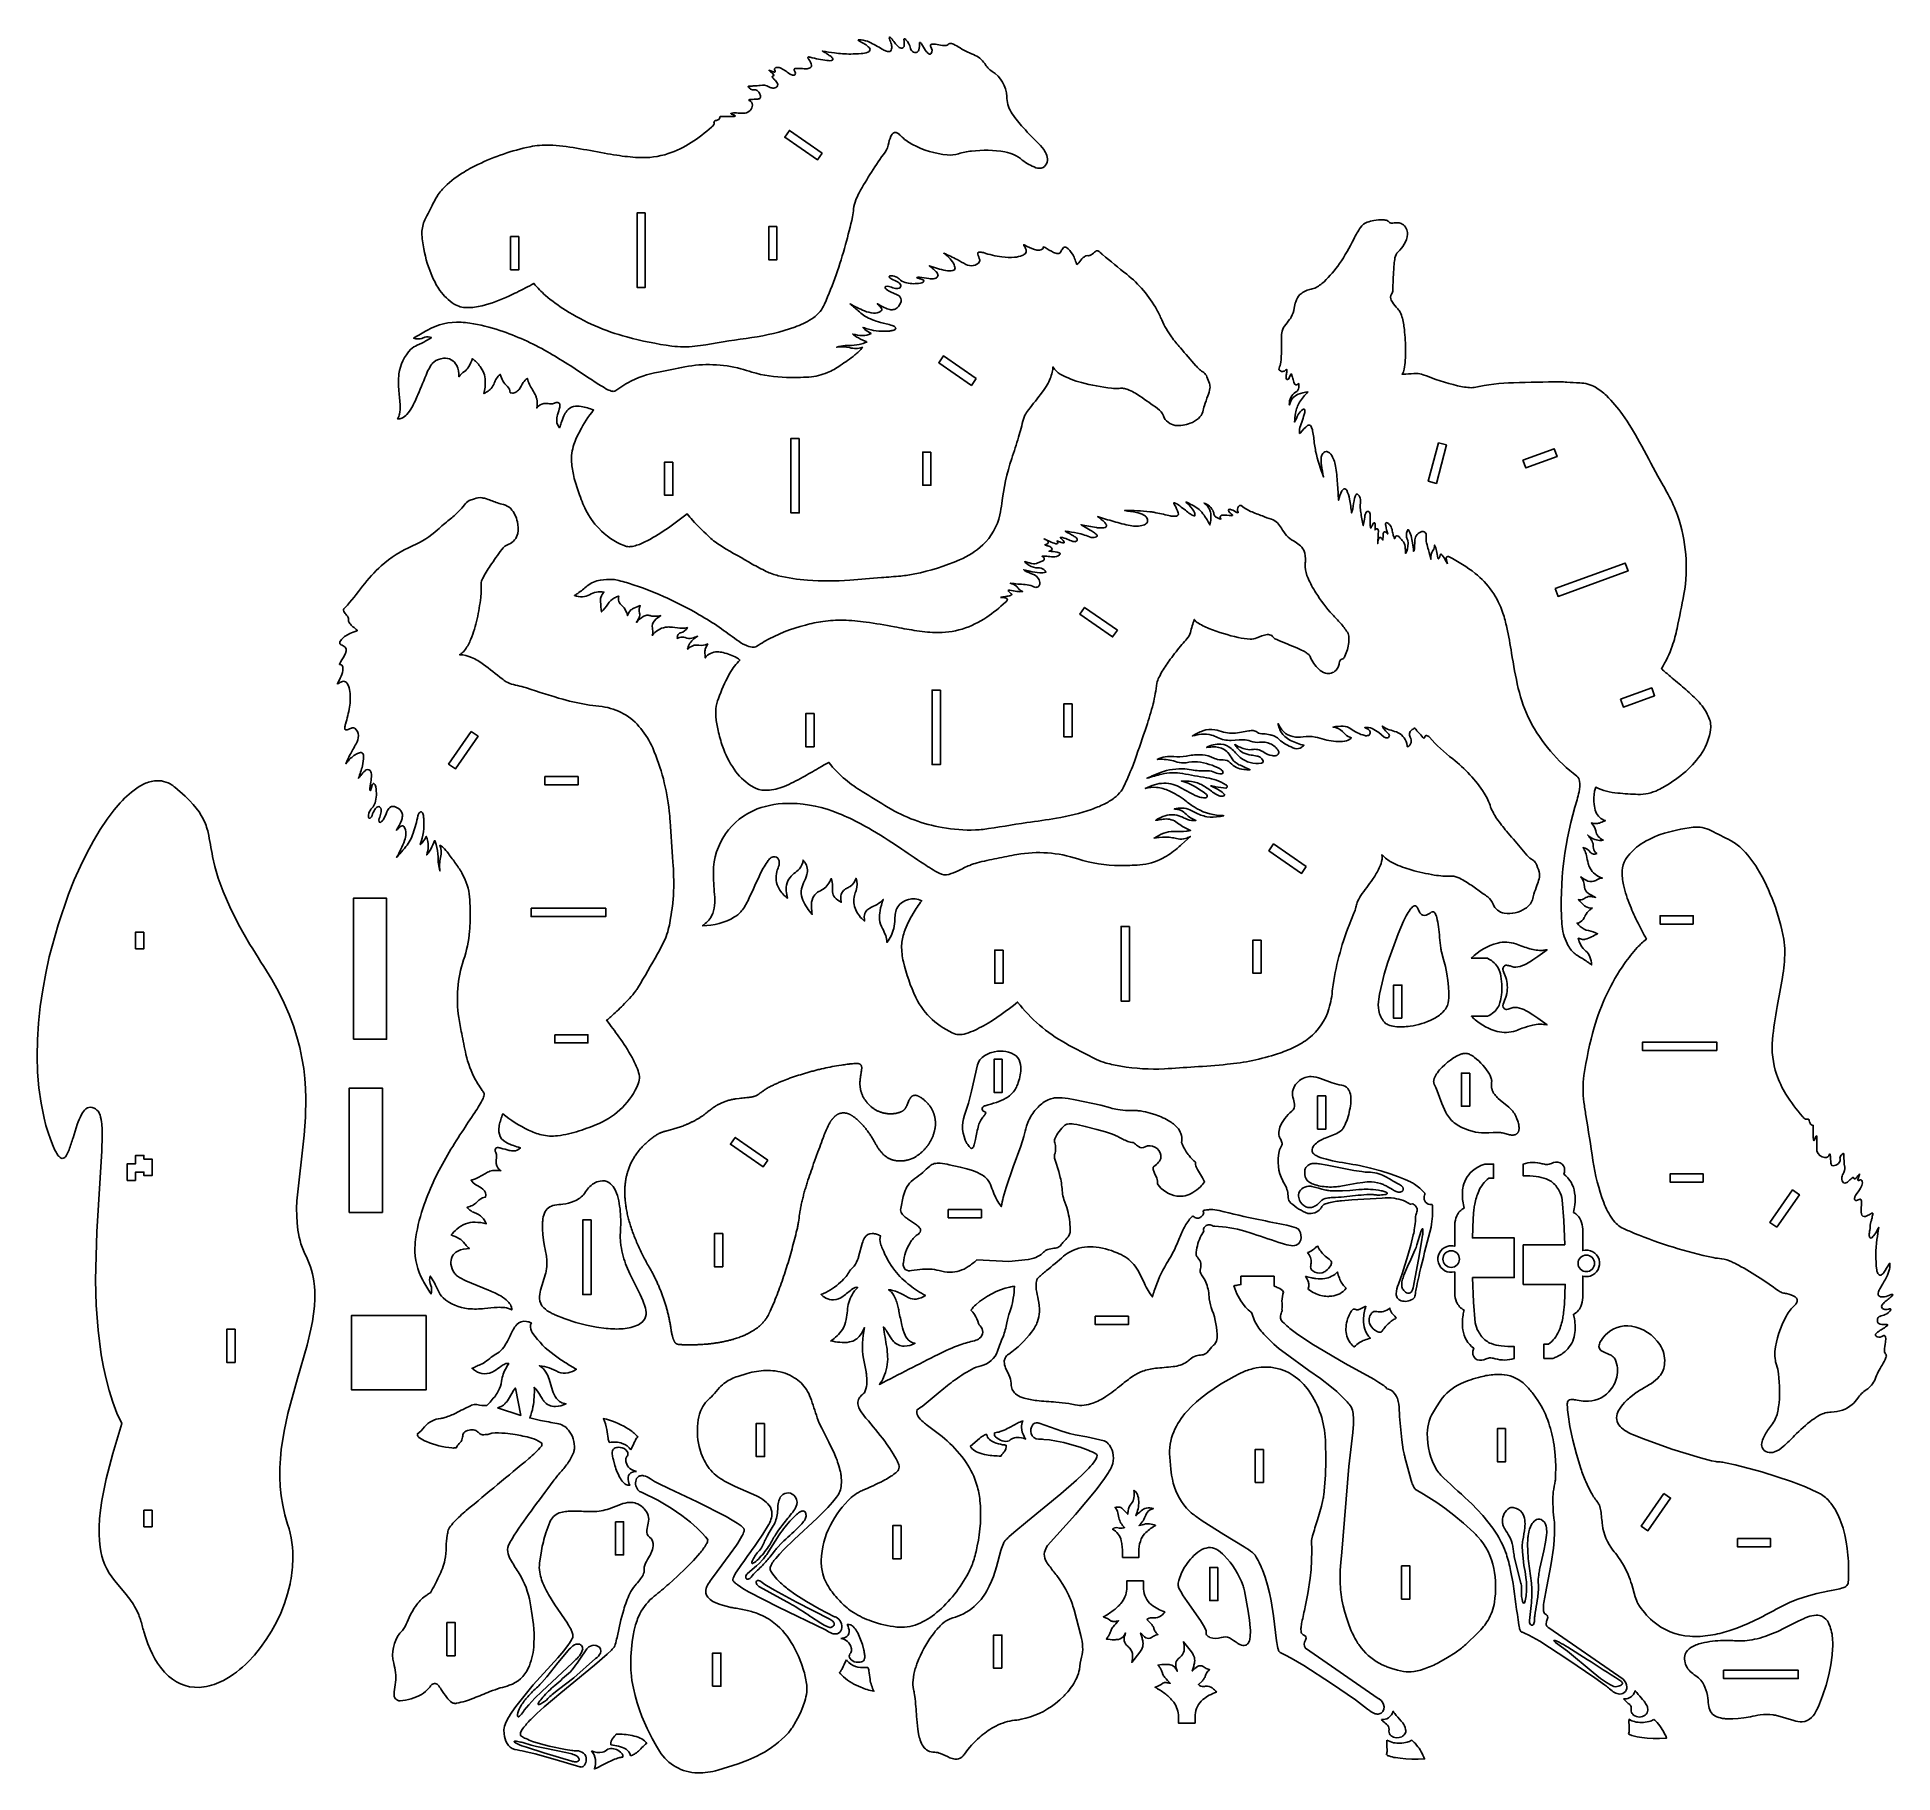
# Model space of a CAD drawing. Extents: x 13.7 to 41.7, y 8.5 to 34.7.
import ezdxf

# ---------------------------------------------------------------- set-up
doc = ezdxf.new("R2010")
doc.units = 0
doc.header["$MEASUREMENT"] = 0
doc.layers.get('0').update_dxf_attribs({"linetype": 'CONTINUOUS'})

msp = doc.modelspace()

# ---------------------------------------------------------------- linework, layer by layer
for points in [[(23.99, 33.42, 0.142837), (23.956, 33.407, 0.299758), (23.951, 33.385, -0.225991), (23.946, 33.355, -0.09232), (23.915, 33.317, -0.037544), (23.608, 33.084, -0.058932), (23.262, 32.919, -0.093512), (22.81, 32.859, -0.024982), (22.483, 32.894, -0.007114), (22.298, 32.924, 0.004603), (21.876, 33.001, 0.031877), (21.468, 33.046, 0.057032), (21.176, 33.022, 0.058995), (20.39, 32.754, 0.023354), (20.152, 32.623, 0.06408), (19.857, 32.383, 0.034102), (19.792, 32.301, 0.023633), (19.717, 32.169, 0.001351), (19.591, 31.919, 0.109745), (19.545, 31.724, 0.040663), (19.575, 31.48, 0.059281), (19.705, 31.055, 0.04222), (19.818, 30.853, 0.096163), (20.031, 30.649, 0.136015), (20.226, 30.595, 0.061795), (20.452, 30.624, 0.049026), (20.859, 30.77, 0.008195), (20.976, 30.826, 0.004886), (21.236, 30.96, 0.047739), (21.41, 30.78, 0.038445), (21.711, 30.558, 0.077962), (22.637, 30.154, 0.03169), (23.316, 30.015, 0.059083), (23.663, 30.014, 0.01782), (23.828, 30.036, -0.008067), (24.521, 30.144, 0.04967), (25.168, 30.301, 0.051387), (25.424, 30.424, 0.07159), (25.551, 30.536, 0.062994), (25.618, 30.649, 0.035702), (25.935, 31.546, 0.013722), (26.039, 31.964, 0.033619), (26.055, 32.086, -0.072498), (26.091, 32.219, -0.031161), (26.141, 32.326, -0.035937), (26.532, 32.941, 0.11535), (26.586, 33.081, -0.084781), (26.637, 33.211, -0.375127), (26.72, 33.228, -0.065697), (26.737, 33.216, -0.019998), (26.789, 33.165, 0.06837), (26.947, 33.055, 0.098197), (27.469, 32.898, 0.104378), (27.638, 32.917, -0.059936), (27.833, 32.956, -0.072381), (28.339, 32.945, -0.13522), (28.6, 32.821, 0.075756), (28.806, 32.706, 0.211381), (28.913, 32.71, 0.215333), (28.974, 32.79, 0.155186), (28.971, 32.889, 0.070609), (28.923, 32.98, 0.044923), (28.826, 33.093, -0.016436), (28.589, 33.337, -0.040496), (28.432, 33.545, -0.146493), (28.368, 33.78, 0.244161), (28.145, 34.158, -0.101004), (28.033, 34.276, 0.138306), (27.867, 34.412, -0.029463), (27.748, 34.463, -0.01419), (27.635, 34.53, 0.055098), (27.535, 34.577, 0.319688), (27.484, 34.562, -0.156111), (27.453, 34.549, -0.073955), (27.34, 34.561, 0.048158), (27.247, 34.569, 0.059129), (27.226, 34.565, 0.526747), (27.22, 34.53, -0.312495), (27.226, 34.426, -0.421085), (27.189, 34.421, -0.065588), (27.142, 34.475), (27.079, 34.574, -0.052954), (27.066, 34.592, 0.511332), (27.052, 34.592, 0.18989), (27.049, 34.585, -0.073247), (27.041, 34.483, -0.294765), (27, 34.445, -0.358757), (26.93, 34.472, -0.085538), (26.916, 34.505, 0.156816), (26.844, 34.636, 0.046439), (26.829, 34.648, 0.533494), (26.812, 34.637, -0.079446), (26.82, 34.549, -0.297828), (26.789, 34.509, -0.169332), (26.761, 34.512, -0.089949), (26.73, 34.532, -0.03812), (26.678, 34.59, -0.002892), (26.622, 34.661, 0.199713), (26.596, 34.675, 0.161984), (26.596, 34.65, -0.035241), (26.626, 34.567, -0.09194), (26.63, 34.497, -0.17602), (26.613, 34.463, -0.101386), (26.599, 34.457, -0.145417), (26.538, 34.467, -0.035253), (26.487, 34.495, 0.020019), (26.294, 34.6, 0.079414), (26.17, 34.633, 0.041662), (26.126, 34.632, 0.196999), (26.136, 34.618, 0.00418), (26.209, 34.579, -0.042823), (26.278, 34.531, -0.075371), (26.301, 34.502, -0.381176), (26.288, 34.456, -0.07786), (26.269, 34.447, -0.076994), (26.169, 34.427, -0.005823), (26.013, 34.42, -0.037168), (25.768, 34.437, -0.00915), (25.585, 34.465, 0.032734), (25.636, 34.437, -0.029272), (25.69, 34.399, -0.051916), (25.73, 34.37, -0.111328), (25.745, 34.347, -0.281222), (25.741, 34.334, -0.174885), (25.7, 34.32, -0.043748), (25.655, 34.324, -0.03235), (25.402, 34.371, 0.055775), (25.381, 34.377, 0.53975), (25.368, 34.358, 0.090686), (25.382, 34.336, -0.117087), (25.42, 34.25, -0.270419), (25.402, 34.213, -0.129193), (25.338, 34.198, -0.004521), (25.23, 34.204, 0.050816), (25.175, 34.2, 0.450055), (25.159, 34.174, 0.148034), (25.169, 34.156, -0.331922), (25.171, 34.106, -0.125177), (25.163, 34.1, -0.167581), (25.11, 34.11, -0.039156), (25.088, 34.124, 0.063094), (24.948, 34.21, 0.147875), (24.883, 34.215, 0.531295), (24.872, 34.169, -0.295731), (24.871, 34.15, -0.218572), (24.861, 34.148, -0.053055), (24.807, 34.168, 0.04586), (24.779, 34.176, 0.030592), (24.833, 34.131, -0.141728), (24.853, 34.103, -0.341933), (24.845, 34.09, -0.082451), (24.833, 34.085, 0.467813), (24.831, 34.069, 0.060776), (24.864, 34.033, -0.065831), (24.909, 33.978, -0.439605), (24.885, 33.916, -0.177985), (24.823, 33.909, -0.084436), (24.777, 33.927, 0.182455), (24.647, 33.948, -0.044623), (24.56, 33.939, -0.014495), (24.488, 33.938, 0.117121), (24.472, 33.934, 0.10902), (24.465, 33.929, 0.044578), (24.482, 33.914, 0.022359), (24.501, 33.892, 0.237887), (24.56, 33.881, -0.234438), (24.614, 33.861, -0.100177), (24.637, 33.829, -0.098276), (24.654, 33.779, -0.334011), (24.631, 33.745, -0.093893), (24.613, 33.741, 0.046442), (24.557, 33.737, -0.006097), (24.508, 33.735, 0.096081), (24.475, 33.726, 0.139469), (24.48, 33.721, -0.356492), (24.53, 33.65, -0.353544), (24.421, 33.53, -0.049224), (24.342, 33.529, 0.008852), (24.243, 33.532, 0.12059), (24.204, 33.523, 0.054751), (24.231, 33.507, -0.032943), (24.256, 33.501, -0.283515), (24.269, 33.483, -0.091176), (24.217, 33.476, 0.010028), (24.165, 33.477, -0.004296), (24.044, 33.477, -0.277745), (24.01, 33.426, -0.083981)], [(35.015, 26.73, -0.040772), (34.995, 26.815, -0.462979), (35.016, 26.841, -0.128791), (35.038, 26.837, -0.049562), (35.431, 26.588, -0.147565), (35.849, 25.989, -0.025581), (35.908, 25.771, -0.013372), (35.979, 25.385, 0.015224), (36.081, 24.853, 0.057868), (36.26, 24.361, 0.111184), (36.964, 23.53, -0.200682), (37.006, 23.452, -0.073309), (36.997, 23.293, -0.029023), (36.967, 23.173, 0.090055), (36.737, 21.302, 0.106437), (36.819, 21.003, 0.043726), (36.867, 20.92, 0.097324), (36.991, 20.812, -0.029783), (37.14, 20.718, -0.018141), (37.186, 20.682, 0.085694), (37.162, 20.806, 0.113279), (37.1, 20.891, -0.172395), (36.985, 21.085, 0.15305), (37.002, 21.079, 0.082138), (37.068, 21.067, 0.051844), (37.09, 21.069, 0.06517), (37.186, 21.105, -0.010374), (37.277, 21.153, 0.067193), (37.138, 21.199, -0.126116), (37.016, 21.261, -0.021172), (36.964, 21.314, 0.219053), (37.06, 21.366, 0.049125), (37.09, 21.425, -0.105175), (37.161, 21.513, -0.031883), (37.197, 21.539, -0.144272), (37.096, 21.562, -0.051908), (37.08, 21.574, -0.010503), (36.989, 21.667, 0.144221), (37.07, 21.677, 0.053539), (37.101, 21.698, -0.166104), (37.175, 21.713, -0.03772), (37.247, 21.7, -0.044542), (37.211, 21.717, -0.011487), (37.139, 21.759, -0.240347), (37.08, 21.857, 0.139622), (37.026, 22.012, 0.089887), (37.132, 21.946, 0.217327), (37.248, 21.957, -0.074916), (37.323, 21.99, -0.04447), (37.35, 21.993, -0.202975), (37.162, 22.144, -0.053822), (37.136, 22.214, -0.017577), (37.11, 22.331, 0.065788), (37.077, 22.42, 0.038588), (37.056, 22.451, -0.213749), (37.169, 22.38, 0.180505), (37.217, 22.352, 0.085795), (37.236, 22.353, 0.055747), (37.264, 22.363, -0.16982), (37.214, 22.442, -0.029013), (37.212, 22.486, 0.124388), (37.182, 22.568, 0.037477), (37.128, 22.64, 0.172299), (37.308, 22.56, 0.069621), (37.363, 22.565, -0.260544), (37.248, 22.704, 0.145007), (37.184, 22.823, 0.032657), (37.256, 22.814, 0.101739), (37.323, 22.828, -0.015311), (37.395, 22.859, -0.229171), (37.251, 22.99, -0.079183), (37.225, 23.104, -0.057845), (37.231, 23.301, -0.068263), (37.249, 23.361, 0.086745), (37.581, 23.274, 0.019665), (37.885, 23.254, 0.11819), (38.19, 23.321, 0.027778), (38.287, 23.373, 0.043529), (38.606, 23.601, 0.06709), (38.855, 23.887, 0.10947), (38.981, 24.235, 0.136956), (38.947, 24.433, 0.081604), (38.782, 24.67, 0.024966), (38.584, 24.856, 0.004518), (38.376, 25.031, -0.009427), (38.24, 25.15, 0.05985), (38.403, 25.492, 0.033488), (38.476, 25.758, 0.004868), (38.58, 26.273, 0.12504), (38.483, 27.463, 0.042419), (38.342, 27.775, 0.00249), (38.186, 28.055, -0.002268), (37.91, 28.568, 0.032317), (37.653, 28.983, 0.039698), (37.409, 29.268, 0.056565), (37.243, 29.395, 0.125464), (37.009, 29.459, -0.009386), (36.813, 29.472, 0.014605), (36.715, 29.475, 0.007702), (36.01, 29.463, 0.046505), (35.417, 29.391, -0.040768), (35.374, 29.388, -0.048831), (35.163, 29.418, -0.03478), (34.647, 29.584, 0.10837), (34.543, 29.603, 0.01146), (34.386, 29.593, -0.017336), (34.327, 29.592, 0.129207), (34.36, 29.666, 0.047421), (34.381, 29.942, 0.025874), (34.363, 30.265, 0.033105), (34.327, 30.458, 0.076913), (34.285, 30.55, 0.036415), (34.24, 30.602, -0.052159), (34.165, 30.707, -0.291498), (34.171, 30.798, 0.100968), (34.189, 30.86, 0.019815), (34.191, 30.934, -0.005973), (34.207, 31.25, -0.016783), (34.221, 31.347, -0.161306), (34.269, 31.438, 0.089163), (34.359, 31.551, 0.127736), (34.411, 31.705, 0.279506), (34.331, 31.855, 0.112324), (34.266, 31.875, 0.051412), (34.187, 31.87, -0.16524), (34.137, 31.878, -0.092947), (34.118, 31.899, 0.125953), (34.101, 31.91, 0.057677), (34.046, 31.918, 0.067401), (33.903, 31.908, 0.026223), (33.803, 31.884, 0.177324), (33.702, 31.803, 0.037854), (33.599, 31.63, -0.038532), (33.384, 31.259, -0.049801), (33.151, 30.986, -0.077668), (33.012, 30.891, -0.055971), (32.936, 30.869, 0.130894), (32.788, 30.791, 0.127166), (32.724, 30.685, 0.038662), (32.703, 30.587, -0.075245), (32.656, 30.453, -0.030197), (32.631, 30.414, -0.007341), (32.557, 30.318, 0.135954), (32.514, 30.213, 0.026991), (32.51, 30.165), (32.509, 29.949, -0.031564), (32.498, 29.771, -0.056242), (32.473, 29.68, 0.272827), (32.478, 29.65, 0.229465), (32.547, 29.635, 0.099194), (32.566, 29.646, -0.031572), (32.589, 29.664, -0.080858), (32.586, 29.606, 0.013761), (32.579, 29.544, 0.20006), (32.587, 29.517, 0.432905), (32.619, 29.523, 0.063666), (32.643, 29.581, -0.247859), (32.658, 29.596, -0.082897), (32.674, 29.546, 0.030457), (32.695, 29.473, 0.051747), (32.712, 29.439, 0.306496), (32.742, 29.432, 0.173615), (32.769, 29.451, -0.060536), (32.767, 29.37, -0.169479), (32.743, 29.332, 0.145464), (32.667, 29.265, 0.128949), (32.628, 29.161, 0.052774), (32.629, 29.129, -0.109176), (32.687, 29.238, -0.117563), (32.763, 29.288, -0.084076), (32.907, 29.325, 0.033272), (32.783, 29.168, 0.101105), (32.721, 29.003, 0.029524), (32.707, 28.868, -0.018868), (32.763, 28.982, -0.124912), (32.832, 29.057, -0.133567), (32.852, 29.064, -0.211507), (32.859, 29.06, -0.143071), (32.86, 29.013, -0.009734), (32.788, 28.785, 0.110694), (32.783, 28.699, 0.132252), (32.796, 28.709, -0.063855), (32.904, 28.816, -0.459191), (32.955, 28.805, -0.075498), (32.979, 28.739, -0.027738), (32.995, 28.636, 0.018906), (33.025, 28.429, 0.042026), (33.145, 28.042, -0.016788), (33.112, 28.219, -0.048138), (33.107, 28.323, -0.09246), (33.123, 28.382, -0.227671), (33.181, 28.424, -0.189015), (33.225, 28.411, -0.088625), (33.254, 28.383, -0.11703), (33.326, 28.206, -0.021319), (33.354, 27.948, -0.00174), (33.37, 27.69, -0.062294), (33.422, 27.834, -0.121512), (33.448, 27.861, -0.361151), (33.485, 27.852, -0.073956), (33.493, 27.841, -0.067967), (33.536, 27.706, -0.015404), (33.568, 27.499, 0.039815), (33.584, 27.563, -0.026904), (33.613, 27.722, -0.022071), (33.628, 27.767, -0.271564), (33.649, 27.785, -0.186502), (33.657, 27.782, -0.174188), (33.696, 27.72, -0.078441), (33.699, 27.645, 0.041838), (33.7, 27.553, 0.021178), (33.713, 27.46), (33.742, 27.308, 0.047984), (33.75, 27.352, 0.008778), (33.769, 27.461, -0.090626), (33.786, 27.509, -0.520928), (33.835, 27.509, -0.126081), (33.849, 27.455, -0.004085), (33.845, 27.334, 0.095126), (33.856, 27.271, -0.045265), (33.882, 27.317, -0.042376), (33.898, 27.343, -0.123571), (33.91, 27.351, -0.31691), (33.916, 27.347, -0.125343), (33.924, 27.313), (33.922, 27.242, -0.149927), (33.944, 27.261, -0.353541), (33.964, 27.253, -0.139967), (33.971, 27.227, -0.018029), (33.961, 27.037, -0.091352), (33.968, 27.086, -0.081701), (33.978, 27.118, -0.428919), (34.011, 27.122, -0.061096), (34.039, 27.089, -0.016896), (34.044, 27.188, -0.41913), (34.073, 27.213, -0.136339), (34.085, 27.207, -0.037085), (34.111, 27.181, -0.01849), (34.081, 27.307, -0.040065), (34.078, 27.339, -0.535475), (34.102, 27.351, -0.054893), (34.139, 27.323, -0.124886), (34.177, 27.247, -0.009056), (34.192, 27.174, 0.07693), (34.217, 27.11, -0.132825), (34.235, 27.147, -0.352835), (34.268, 27.151, -0.117362), (34.285, 27.137, 0.007817), (34.332, 27.085, -0.158132), (34.374, 26.992, -0.027287), (34.379, 26.93, 0.016373), (34.382, 26.889, 0.070756), (34.399, 26.92, 0.139796), (34.413, 27.082, 0.017005), (34.397, 27.132, -0.232909), (34.42, 27.248, -0.098984), (34.465, 27.152, -0.027964), (34.487, 27.047, -0.008174), (34.503, 26.918, 0.130097), (34.516, 26.965, -0.024215), (34.519, 27.031, -0.00918), (34.521, 27.094, -0.308176), (34.625, 27.218, -0.452621), (34.693, 27.169, -0.047988), (34.69, 27.129, 0.071036), (34.698, 27.047, 0.016355), (34.727, 26.94, -0.004463), (34.764, 26.798, -0.087575), (34.77, 26.887, -0.104557), (34.796, 26.935, 0.158869), (34.818, 27.013, -0.06344), (34.848, 26.927, -0.013544), (34.868, 26.822, 0.155344), (34.878, 26.806, 0.139595), (34.899, 26.84, -0.042289), (34.912, 26.879, -0.17433), (34.934, 26.864, -0.053857), (34.985, 26.78, 0.018107)], [(22.651, 29.462, -0.079043), (23.115, 29.624, 0.003836), (23.512, 29.702, -0.112726), (24.356, 29.672, -0.018382), (24.522, 29.622, 0.066441), (25.044, 29.543, 0.018178), (25.383, 29.549, 0.088482), (25.662, 29.616, 0.055063), (25.855, 29.721, 0.006398), (26.075, 29.881, 0.080548), (26.189, 29.997, -0.151445), (25.996, 29.992, 0.085207), (25.801, 29.999, -0.049272), (25.93, 30.024, -0.020161), (26.026, 30.026, 0.066512), (26.178, 30.049, 0.011947), (26.258, 30.076, 0.051817), (26.23, 30.092, -0.048321), (26.097, 30.156, -0.039551), (26.043, 30.197, 0.062515), (26.186, 30.173, 0.119061), (26.32, 30.205, -0.067947), (26.224, 30.268, -0.031119), (26.198, 30.296, 0.003824), (26.281, 30.269, 0.086554), (26.596, 30.242, 0.027734), (26.648, 30.251, 0.075362), (26.682, 30.266, 0.272317), (26.691, 30.292, 0.153628), (26.685, 30.301, 0.107668), (26.638, 30.327, 0.00468), (26.46, 30.373, -0.07117), (26.226, 30.469, -0.038302), (26.144, 30.531, 0.005101), (26.004, 30.652, 0.032398), (26.22, 30.546, 0.071511), (26.356, 30.513, 0.147983), (26.466, 30.54, 0.230176), (26.482, 30.563, 0.118083), (26.481, 30.572, 0.105765), (26.45, 30.615, -0.046792), (26.415, 30.654, 0.063509), (26.585, 30.571, 0.099865), (26.654, 30.565, 0.147904), (26.712, 30.592, 0.151784), (26.773, 30.688, 0.277411), (26.742, 30.771, 0.083251), (26.705, 30.794), (26.621, 30.828, -0.082674), (26.549, 30.874, -0.10502), (26.533, 30.897, -0.449585), (26.544, 30.916, -0.120739), (26.589, 30.915, 0.006927), (26.669, 30.889, 0.136853), (26.743, 30.89, 0.406145), (26.769, 30.934, 0.178601), (26.718, 30.986, 0.029653), (26.634, 31.023, -0.097317), (26.601, 31.045, -0.102957), (26.592, 31.057, -0.320962), (26.598, 31.07, -0.184478), (26.616, 31.076, -0.183243), (26.719, 31.048, -0.021923), (26.763, 31.011, 0.114375), (26.857, 30.967, 0.098572), (27.063, 30.966, 0.06385), (27.103, 30.98, 0.073001), (27.117, 30.99, 0.256419), (27.117, 31.001, 0.211404), (27.089, 31.022, -0.028929), (27.044, 31.036, -0.06355), (27.011, 31.046, -0.362139), (27.011, 31.049, -0.362139), (27.013, 31.05, -0.075257), (27.051, 31.053, -0.017274), (27.192, 31.033, 0.054482), (27.263, 31.031, 0.051034), (27.296, 31.038, 0.22447), (27.329, 31.075, 0.181687), (27.324, 31.106, 0.08075), (27.292, 31.147, 0.026791), (27.253, 31.182, -0.007244), (27.198, 31.227, 0.050209), (27.447, 31.155, 0.079281), (27.555, 31.154, 0.401951), (27.586, 31.194, 0.111892), (27.548, 31.285, 0.068627), (27.467, 31.375, 0.017085), (27.417, 31.416, -0.024527), (27.619, 31.319, 0.027899), (27.75, 31.247, 0.126008), (27.86, 31.229, 0.22989), (27.956, 31.291, 0.184261), (27.958, 31.318, -0.014914), (27.929, 31.402, -0.261559), (27.935, 31.428, -0.168414), (27.943, 31.432, -0.088315), (28.014, 31.425, 0.042931), (28.294, 31.359, 0.051766), (28.483, 31.354, 0.074134), (28.601, 31.383, 0.060908), (28.643, 31.409, 0.278394), (28.659, 31.465, 0.082859), (28.638, 31.511), (28.625, 31.533, -0.116267), (28.62, 31.545, -0.29966), (28.624, 31.545, -0.076836), (28.641, 31.537, 0.061445), (28.784, 31.472, 0.078079), (28.861, 31.461, 0.142308), (28.9, 31.475, 0.148609), (28.913, 31.493, -0.069316), (28.916, 31.511, -0.118912), (28.945, 31.501, 0.029215), (29.071, 31.428, 0.102116), (29.139, 31.41, 0.233889), (29.177, 31.432, 0.021879), (29.21, 31.488, -0.192623), (29.236, 31.509, -0.224041), (29.265, 31.502, -0.099646), (29.359, 31.4, -0.036716), (29.383, 31.354, -0.011422), (29.411, 31.275, 0.048518), (29.425, 31.246, 0.068613), (29.451, 31.272, -0.043007), (29.519, 31.35, -0.065782), (29.558, 31.375, -0.147347), (29.597, 31.379, 0.153593), (29.64, 31.392, 0.028021), (29.703, 31.443, -0.130856), (29.726, 31.454, -0.10524), (29.738, 31.452, -0.100076), (29.775, 31.428, 0.012647), (29.808, 31.396, 0.004974), (30.175, 31.099, -0.097683), (30.63, 30.563, -0.025447), (30.704, 30.41, 0.057048), (30.85, 30.155, 0.020448), (30.986, 29.987, -0.002705), (31.217, 29.72, 0.076681), (31.338, 29.617, -0.121344), (31.386, 29.553, 0.024259), (31.423, 29.451, -0.118792), (31.43, 29.378, -0.05738), (31.4, 29.264, 0.008831), (31.346, 29.117, 0.02587), (31.322, 29.025, -0.147884), (31.258, 28.925, -0.09944), (31.133, 28.851, -0.118237), (30.908, 28.82, -0.267266), (30.728, 28.961, 0.154765), (30.641, 29.074, -0.002283), (30.373, 29.261, 0.048306), (30.19, 29.362, 0.05585), (30.128, 29.378, 0.051464), (30.064, 29.377, -0.044974), (29.946, 29.381, -0.038064), (29.495, 29.464, -0.061053), (29.174, 29.592, -0.120014), (29.062, 29.702, -0.06348), (29.052, 29.622, -0.074184), (28.976, 29.433, -0.02738), (28.901, 29.32, -0.006022), (28.692, 29.053, 0.030562), (28.64, 28.975, 0.058133), (28.617, 28.915, -0.017574), (28.545, 28.642, -0.003165), (28.441, 28.32, 0.050038), (28.29, 27.641, -0.021631), (28.263, 27.472, -0.154733), (28.003, 27.018, -0.087497), (27.654, 26.79, -0.052454), (26.979, 26.579, -0.0211), (26.77, 26.547, -0.004593), (26.475, 26.525, 0.002667), (26, 26.487, -0.039032), (25.363, 26.484, -0.034607), (24.921, 26.552, -0.056044), (24.739, 26.618, -0.014219), (24.527, 26.728, -0.004957), (24.08, 26.988, -0.042438), (23.903, 27.115, -0.02345), (23.626, 27.392, -0.013891), (23.548, 27.484, -0.010842), (23.224, 27.248, -0.034041), (22.91, 27.061, -0.051132), (22.74, 26.998, -0.048395), (22.67, 26.99, -0.093249), (22.596, 27.006, -0.11009), (22.212, 27.268, -0.078041), (22.019, 27.542, -0.031575), (21.912, 27.803, -0.027342), (21.836, 28.05, -0.036065), (21.803, 28.265, -0.105446), (21.839, 28.532, -0.039511), (21.928, 28.734, -0.046926), (22.135, 29.052, 0.046955), (21.947, 29.106, 0.092654), (21.832, 29.103, 0.172462), (21.733, 29.038, 0.060351), (21.687, 28.963, 0.032585), (21.647, 28.857, -0.006243), (21.623, 28.784, -0.218533), (21.578, 28.889, -0.072741), (21.592, 28.981, 0.003821), (21.624, 29.092, 0.062879), (21.628, 29.13, 0.156778), (21.618, 29.154, 0.251342), (21.57, 29.163, 0.046514), (21.545, 29.152, -0.106571), (21.486, 29.145, 0.011804), (21.413, 29.151, 0.204784), (21.306, 29.11, 0.041014), (21.278, 29.08, 0.097399), (21.277, 29.22, 0.042551), (21.263, 29.263, 0.043414), (21.214, 29.354, -0.074631), (21.136, 29.528, 0.1046), (21.074, 29.464, -0.003713), (21.01, 29.363, -0.09619), (20.963, 29.319, -0.143051), (20.91, 29.307, -0.055113), (20.878, 29.312, 0.18044), (20.835, 29.408, -0.154482), (20.728, 29.588, 0.16158), (20.637, 29.455, -0.079709), (20.591, 29.377, -0.079523), (20.527, 29.325, -0.030025), (20.48, 29.3, 0.068509), (20.502, 29.494, 0.149832), (20.424, 29.708, 0.055498), (20.31, 29.828, -0.032422), (20.253, 29.705, -0.108806), (20.188, 29.632, 0.067676), (20.104, 29.554, 0.113347), (20.07, 29.723, 0.319612), (19.872, 29.832, 0.128593), (19.724, 29.774, 0.084964), (19.677, 29.716, 0.035779), (19.626, 29.62, 0.002757), (19.486, 29.282, -0.025513), (19.394, 29.091, -0.049967), (19.318, 28.984, -0.101074), (19.241, 28.926, -0.115958), (19.179, 28.916, 0.097611), (19.209, 28.991, 0.065285), (19.218, 29.117, 0.009169), (19.199, 29.333, -0.050823), (19.2, 29.595, -0.162457), (19.378, 29.967, -0.078237), (19.476, 30.029, 0.034949), (19.606, 30.093, 0.006977), (19.69, 30.145, 0.118672), (19.591, 30.15, 0.043278), (19.543, 30.132, -0.11403), (19.454, 30.126, -0.022874), (19.419, 30.133, -0.009193), (19.628, 30.256, -0.140481), (20.136, 30.375, -0.028748), (20.266, 30.362, -0.046098), (20.723, 30.252, -0.048161), (21.438, 29.929, -0.019677), (22.043, 29.548, 0.006202), (22.241, 29.42, 0.012573), (22.348, 29.358, 0.057494), (22.419, 29.333, 0.229435), (22.468, 29.345, -0.030215), (22.53, 29.387, -0.020905)], [(20.354, 18.95, -0.067835), (20.209, 19.333, -0.007492), (20.146, 19.649, -0.011616), (20.101, 19.888, -0.116005), (20.174, 20.757, 0.058729), (20.264, 21.19, 0.034588), (20.273, 21.521, 0.017223), (20.265, 21.708, 0.101289), (20.159, 22.048, 0.039687), (20.058, 22.206, 0.002555), (19.945, 22.362, 0.046825), (19.865, 22.452, 0.03239), (19.818, 22.488, -0.141383), (19.827, 22.304, 0.095027), (19.817, 22.101, -0.080435), (19.79, 22.311, 0.080215), (19.76, 22.498, 0.016458), (19.74, 22.558, 0.060426), (19.724, 22.53, -0.049165), (19.66, 22.397, -0.038745), (19.619, 22.342, 0.052805), (19.642, 22.468, 0.133268), (19.611, 22.619, -0.100181), (19.52, 22.497, 0.112683), (19.574, 22.888, 0.025479), (19.564, 22.953, 0.199166), (19.539, 22.99, 0.239362), (19.523, 22.989, 0.162909), (19.495, 22.957, 0.046713), (19.485, 22.929, -0.027488), (19.415, 22.67, -0.084717), (19.305, 22.467, -0.01214), (19.212, 22.359, 0.013043), (19.164, 22.303, 0.043966), (19.284, 22.557, 0.067499), (19.303, 22.661, 0.147675), (19.274, 22.769, 0.276984), (19.248, 22.781, 0.14629), (19.202, 22.752, -0.047142), (19.162, 22.714, 0.054033), (19.237, 22.862, 0.049008), (19.252, 22.924, 0.243874), (19.211, 23.025, 0.122491), (19.133, 23.071, 0.284407), (19.046, 23.042, 0.094414), (19.01, 22.975, -0.063711), (18.96, 22.87, -0.08538), (18.926, 22.836, -0.528978), (18.899, 22.844, -0.127217), (18.902, 22.889, 0.013968), (18.928, 22.973, 0.139277), (18.925, 23.046, 0.379421), (18.88, 23.068, 0.144681), (18.835, 23.027, 0.046032), (18.794, 22.937, -0.116081), (18.767, 22.896, -0.458736), (18.745, 22.899, -0.154243), (18.739, 22.914, -0.169345), (18.768, 23.018, -0.029638), (18.808, 23.065, 0.105602), (18.846, 23.15, 0.131829), (18.841, 23.396, 0.196275), (18.819, 23.418, 0.314844), (18.808, 23.414, 0.099362), (18.789, 23.371, -0.020501), (18.772, 23.314, -0.135581), (18.767, 23.309, -0.094612), (18.762, 23.347, -0.032815), (18.771, 23.414, 0.013265), (18.786, 23.519, 0.10414), (18.777, 23.596, 0.461234), (18.706, 23.622, 0.069383), (18.689, 23.611, 0.0462), (18.625, 23.541, -0.010825), (18.589, 23.497, 0.028618), (18.649, 23.686, 0.061215), (18.666, 23.825, 0.096451), (18.658, 23.863, 0.077242), (18.647, 23.879, 0.145762), (18.632, 23.885, 0.125517), (18.575, 23.872, 0.097963), (18.441, 23.767, 0.020473), (18.4, 23.717, -0.008383), (18.461, 23.85, -0.008378), (18.552, 24.015, 0.123306), (18.589, 24.141, 0.248359), (18.532, 24.251, 0.180514), (18.499, 24.259, 0.104371), (18.485, 24.253, -0.014831), (18.419, 24.229, -0.133821), (18.394, 24.23, -0.214295), (18.385, 24.242, -0.096233), (18.383, 24.259, -0.037845), (18.393, 24.315, 0.033358), (18.454, 24.57, 0.066497), (18.459, 24.807, 0.080817), (18.425, 24.916, 0.050035), (18.406, 24.943, 0.284757), (18.347, 24.957, 0.056058), (18.321, 24.947, 0.006873), (18.274, 24.92, -0.371157), (18.271, 24.921, -0.203127), (18.272, 24.928, 0.027111), (18.327, 25.035, 0.082729), (18.355, 25.151, 0.129258), (18.344, 25.197, 0.160552), (18.327, 25.21, 0.061662), (18.305, 25.215, -0.217243), (18.307, 25.227, -0.049454), (18.318, 25.249, 0.039618), (18.393, 25.383, 0.064607), (18.405, 25.428, 0.115536), (18.4, 25.459, 0.099346), (18.389, 25.472, 0.031186), (18.325, 25.512, -0.306776), (18.306, 25.548, -0.095935), (18.309, 25.556, -0.129919), (18.433, 25.668, -0.058338), (18.538, 25.709, 0.044065), (18.567, 25.72, 0.406655), (18.567, 25.728, 0.082254), (18.556, 25.74, 0.014271), (18.487, 25.797, -0.050808), (18.448, 25.844, -0.168135), (18.437, 25.896, 0.116354), (18.433, 25.921, 0.069199), (18.421, 25.944, 0.022223), (18.378, 25.996, -0.157613), (18.362, 26.03, -0.190606), (18.37, 26.052, -0.015052), (18.387, 26.071, 0.018427), (18.652, 26.395, -0.041389), (18.933, 26.701, -0.082685), (19.406, 27.004, 0.082802), (19.782, 27.246, -0.012858), (19.959, 27.397, 0.018215), (20.099, 27.52, 0.031423), (20.189, 27.62, -0.158538), (20.259, 27.684), (20.337, 27.711, -0.17078), (20.453, 27.727, -0.036), (20.522, 27.71, -0.005405), (20.687, 27.649, 0.032329), (20.774, 27.626, -0.13457), (20.885, 27.565, -0.132564), (20.986, 27.364, -0.102662), (20.992, 27.191, -0.254906), (20.855, 27.028, 0.145718), (20.749, 26.949, -0.001731), (20.575, 26.702, 0.034952), (20.46, 26.506, 0.092588), (20.438, 26.427, 0.009541), (20.439, 26.326, -0.024808), (20.433, 26.224, -0.021269), (20.379, 25.902, -0.039461), (20.284, 25.593, -0.055589), (20.202, 25.442, -0.056251), (20.148, 25.384, -0.047071), (20.114, 25.361, -0.09855), (20.295, 25.319, -0.05491), (20.475, 25.215, -0.01128), (20.757, 24.996, 0.017062), (20.817, 24.953, 0.072049), (20.926, 24.909), (20.957, 24.901, -0.01154), (21.083, 24.873, -0.018161), (21.124, 24.861, 0.016245), (21.673, 24.688, 0.026713), (22.074, 24.602, 0.00602), (22.264, 24.578, -0.194929), (22.847, 24.247, -0.065662), (23.026, 23.955, -0.076089), (23.275, 23.002, -0.010793), (23.289, 22.848, 0.004744), (23.332, 22.234, -0.024747), (23.342, 21.797, -0.020341), (23.325, 21.578, -0.006469), (23.296, 21.389, -0.054595), (23.23, 21.113, -0.023475), (23.203, 21.049, -0.003522), (23.101, 20.851, -0.006452), (22.802, 20.337, -0.028451), (22.771, 20.29, -0.035399), (22.576, 20.072, -0.014833), (22.395, 19.901, -0.01448), (22.332, 19.848, -0.005387), (22.517, 19.597, -0.027357), (22.715, 19.286, -0.036168), (22.796, 19.113, -0.047841), (22.825, 19, -0.133467), (22.808, 18.89, -0.195065), (22.218, 18.292, -0.018121), (21.918, 18.178, -0.046553), (21.592, 18.105, -0.084877), (21.351, 18.118, -0.046468), (21.153, 18.192, -0.057491), (20.764, 18.435, 0.040272), (20.713, 18.262, 0.059723), (20.707, 18.164, 0.204024), (20.775, 18.035, 0.066166), (20.856, 17.985, 0.023647), (20.926, 17.957, 0.004179), (21.031, 17.923, -0.221576), (20.926, 17.877, -0.049112), (20.863, 17.885, -0.022024), (20.736, 17.92, 0.07677), (20.684, 17.927, 0.368768), (20.652, 17.895, 0.167601), (20.659, 17.854, -0.142778), (20.672, 17.786), (20.665, 17.72, 0.226834), (20.713, 17.598, 0.029904), (20.736, 17.577, 0.120362), (20.571, 17.57, 0.054248), (20.503, 17.538, -0.037779), (20.356, 17.458, -0.03573), (20.288, 17.435, 0.108884), (20.36, 17.367, -0.023328), (20.466, 17.301, -0.304075), (20.504, 17.178, 0.172257), (20.417, 17.142, 0.015624), (20.376, 17.103, -0.126166), (20.227, 17.027, 0.159924), (20.361, 16.937, -0.169479), (20.485, 16.835, -0.028036), (20.516, 16.779, 0.054025), (20.349, 16.802, 0.187631), (20.074, 16.697, 0.035356), (19.988, 16.61, -0.026894), (20.105, 16.556, -0.12622), (20.193, 16.476, 0.023604), (20.237, 16.426, 0.028182), (20.262, 16.404, 0.121417), (20.085, 16.365, 0.316562), (19.984, 16.169, 0.113865), (20.035, 16.034, 0.104774), (20.083, 15.988, 0.048376), (20.21, 15.919), (20.551, 15.778, -0.026788), (20.734, 15.689, -0.056321), (20.842, 15.607, -0.091364), (20.889, 15.542, -0.117983), (20.9, 15.478, 0.113696), (20.794, 15.514, 0.038488), (20.682, 15.517, 0.010595), (20.49, 15.499, -0.045665), (20.245, 15.497, -0.160313), (19.866, 15.661, -0.107795), (19.79, 15.77, 0.018382), (19.729, 15.895, 0.010595), (19.671, 15.99, 0.14993), (19.67, 15.875, -0.142811), (19.691, 15.761, -0.043536), (19.683, 15.719, -0.009166), (19.561, 15.925, -0.136722), (19.44, 16.417, -0.034985), (19.455, 16.579, -0.047572), (19.58, 17.069, -0.049129), (19.931, 17.813, -0.013002), (20.147, 18.16, -0.001707), (20.343, 18.457, 0.028813), (20.468, 18.668, 0.117585), (20.484, 18.743, 0.068926), (20.455, 18.789, -0.004271), (20.386, 18.896, -0.014171)], [(28.27, 26.225, -0.022736), (28.35, 26.217, -0.071504), (28.369, 26.21, -0.334129), (28.373, 26.185, -0.122981), (28.347, 26.151, -0.032953), (28.064, 25.927, -0.07157), (27.695, 25.748, -0.083624), (27.288, 25.695, -0.032349), (26.971, 25.728, -0.008186), (26.672, 25.781, 0.01172), (26.244, 25.852, 0.026613), (25.9, 25.881, 0.036187), (25.594, 25.864, 0.030241), (25.329, 25.808, 0.068991), (24.709, 25.558, 0.00841), (24.596, 25.488, -0.172024), (24.527, 25.473, -0.076545), (24.429, 25.504, -0.047436), (24.291, 25.586, 0.004302), (24.03, 25.774, 0.02158), (23.728, 25.964, 0.050864), (22.746, 26.412, 0.015263), (22.518, 26.48, 0.057995), (22.425, 26.494, 0.042491), (22.237, 26.485, 0.136179), (22.04, 26.397, -0.024958), (21.896, 26.285, -0.020901), (21.845, 26.253, 0.086535), (21.969, 26.234, 0.113114), (22.071, 26.263, -0.16949), (22.292, 26.306, 0.101851), (22.244, 26.224, 0.101538), (22.238, 26.159, 0.014154), (22.256, 26.007, 0.065239), (22.348, 26.123, -0.133185), (22.451, 26.218, -0.028557), (22.514, 26.246, 0.154876), (22.518, 26.163, 0.086659), (22.538, 26.128, 0.024569), (22.576, 26.09, -0.10504), (22.634, 25.993, -0.03155), (22.646, 25.95, -0.132291), (22.699, 26.036, -0.088423), (22.744, 26.061, 0.003513), (22.838, 26.102, 0.230419), (22.828, 25.987, -0.162319), (22.822, 25.924, -0.035702), (22.811, 25.9, -0.023163), (22.781, 25.848, -0.049541), (22.882, 25.936, -0.105584), (22.936, 25.956, -0.048931), (22.956, 25.956, -0.027581), (23.015, 25.944, 0.111845), (23.149, 25.95, 0.084994), (23.053, 25.874, 0.224068), (23.022, 25.76, -0.075505), (23.026, 25.678, -0.04418), (23.02, 25.651, -0.193589), (23.218, 25.775, -0.05978), (23.285, 25.778, -0.010402), (23.438, 25.76, 0.048418), (23.511, 25.761, 0.046813), (23.551, 25.771, -0.214666), (23.446, 25.689, 0.179824), (23.403, 25.654, 0.086353), (23.398, 25.636, 0.053886), (23.398, 25.606, -0.136227), (23.476, 25.627, -0.086917), (23.514, 25.618, 0.14958), (23.618, 25.612, 0.037106), (23.704, 25.638, 0.151086), (23.575, 25.514, 0.093189), (23.553, 25.443, -0.259264), (23.724, 25.504, 0.146128), (23.857, 25.523, 0.039062), (23.823, 25.457, 0.091357), (23.814, 25.4, 0.007121), (23.818, 25.313, -0.242684), (24.001, 25.403, -0.066586), (24.089, 25.393, -0.066447), (24.294, 25.314, -0.059809), (24.341, 25.279, -0.059991), (24.322, 25.258, 0.063229), (24.174, 25.055, 0.02647), (24.017, 24.701, 0.054772), (23.98, 24.544, 0.045683), (23.98, 24.416, 0.036117), (24.014, 24.218, 0.029081), (24.08, 23.979, 0.065035), (24.254, 23.632, 0.096726), (24.503, 23.39, 0.04106), (24.588, 23.344, 0.118064), (24.755, 23.316, 0.077384), (25.008, 23.374, 0.031689), (25.289, 23.512, 0.004529), (25.525, 23.648, -0.009558), (25.683, 23.736, 0.058846), (25.935, 23.477, 0.036049), (26.187, 23.296, -0.001179), (26.578, 23.057, 0.092263), (27.393, 22.754, 0.052025), (27.893, 22.717, 0.023875), (28.009, 22.727, 0.001047), (28.671, 22.828, 0.00452), (29.115, 22.894, 0.041714), (29.643, 23.027, 0.02777), (29.834, 23.106, 0.047298), (29.987, 23.2, 0.067232), (30.091, 23.304, 0.048544), (30.129, 23.368, 0.009288), (30.261, 23.67, 0.013255), (30.301, 23.779, 0.000889), (30.474, 24.279, 0.017657), (30.573, 24.618, 0.027333), (30.632, 24.931, -0.087733), (30.661, 25.015, -0.051122), (30.77, 25.202, -0.018027), (30.833, 25.293, -0.009966), (31.008, 25.515, -0.004566), (31.084, 25.602, 0.103745), (31.136, 25.697, -0.019482), (31.195, 25.893, 0.130507), (31.236, 25.849, 0.050615), (31.416, 25.757, 0.040567), (31.856, 25.62, 0.039309), (32.039, 25.596, 0.111082), (32.138, 25.615, -0.0579), (32.296, 25.664, -0.193285), (32.363, 25.648, -0.043433), (32.386, 25.623, 0.109497), (32.439, 25.588, -0.002769), (32.753, 25.457, -0.03193), (32.865, 25.402, -0.02198), (32.91, 25.371, -0.12391), (32.941, 25.332, 0.10992), (33.072, 25.142, 0.10837), (33.173, 25.084, 0.269324), (33.333, 25.126, 0.096494), (33.369, 25.189, 0.023311), (33.385, 25.251, -0.173283), (33.409, 25.29, -0.078974), (33.434, 25.3, 0.123193), (33.451, 25.313, 0.055102), (33.465, 25.337, 0.093048), (33.523, 25.546, 0.021839), (33.527, 25.619, 0.136903), (33.503, 25.7, 0.038481), (33.4, 25.835, 0.011899), (33.279, 25.966, -0.043151), (33.028, 26.295, -0.041242), (32.91, 26.516, -0.080768), (32.865, 26.687, -0.056885), (32.87, 26.763, 0.133725), (32.845, 26.935, 0.118216), (32.778, 27.019, 0.053459), (32.692, 27.076, -0.151738), (32.508, 27.27, 0.067345), (32.449, 27.348, 0.104068), (32.359, 27.404, -0.020472), (32.221, 27.454, -0.013071), (32.044, 27.523, -0.040091), (31.946, 27.578), (31.903, 27.61, 0.306334), (31.878, 27.609, 0.292512), (31.846, 27.532, 0.04332), (31.856, 27.509, -0.12276), (31.857, 27.502, -0.104054), (31.836, 27.507, 0.025453), (31.755, 27.548, 0.068162), (31.729, 27.556, 0.395976), (31.71, 27.54, 0.24562), (31.723, 27.512, 0.028619), (31.769, 27.472, -0.467151), (31.768, 27.46, -0.228188), (31.749, 27.458, 0.043659), (31.626, 27.467, 0.136816), (31.595, 27.457, 0.3018), (31.587, 27.432, 0.028157), (31.595, 27.406, -0.073707), (31.514, 27.44, -0.221861), (31.491, 27.481, 0.130179), (31.461, 27.556, 0.140705), (31.371, 27.637, 0.050015), (31.341, 27.647, -0.13031), (31.43, 27.54, -0.094543), (31.444, 27.475, -0.09126), (31.43, 27.319, 0.022495), (31.342, 27.465, 0.125271), (31.177, 27.612, -0.010814), (31.09, 27.656, 0.051269), (31.068, 27.662, -0.045271), (31.168, 27.557, -0.094994), (31.203, 27.488, -0.109229), (31.202, 27.459, -0.454646), (31.192, 27.453, -0.083646), (31.132, 27.484, -0.010608), (31.061, 27.54, -0.01721), (30.978, 27.604, 0.082737), (30.896, 27.649, 0.172863), (30.884, 27.65, 0.237707), (30.885, 27.643, 0.065087), (30.898, 27.62, -0.057169), (30.952, 27.498, -0.473562), (30.924, 27.451, -0.062092), (30.875, 27.449, -0.047173), (30.813, 27.459, 0.001863), (30.586, 27.509, 0.023888), (30.526, 27.518, 0.036279), (30.143, 27.534, -0.015622), (30.321, 27.505, -0.069695), (30.434, 27.466, -0.110127), (30.476, 27.429, -0.224797), (30.488, 27.365, -0.175857), (30.461, 27.331, -0.084472), (30.425, 27.315, -0.117498), (30.229, 27.308, -0.019325), (29.98, 27.37, -0.002501), (29.735, 27.443, -0.054082), (29.843, 27.355, -0.071113), (29.868, 27.318, -0.463055), (29.848, 27.28, -0.070702), (29.781, 27.273, -0.028684), (29.72, 27.278, -0.022037), (29.488, 27.322, 0.050412), (29.522, 27.298), (29.625, 27.238, -0.021276), (29.691, 27.198, -0.048188), (29.725, 27.168, -0.469879), (29.721, 27.139, -0.091742), (29.681, 27.128, -0.00944), (29.638, 27.126, 0.055897), (29.433, 27.194, 0.002204), (29.249, 27.224, 0.018829), (29.373, 27.153, -0.054703), (29.418, 27.121, -0.381959), (29.423, 27.079, -0.264445), (29.384, 27.066, -0.0699), (29.302, 27.092, 0.055658), (29.208, 27.126, 0.045028), (29.175, 27.129, -0.036443), (29.227, 27.068, -0.156539), (29.232, 27.052, -0.311212), (29.227, 27.046, -0.136679), (29.207, 27.048, -0.053748), (29.166, 27.061, 0.008031), (29.125, 27.077, -0.128773), (29.135, 27.049, -0.391834), (29.117, 27.033, -0.08603), (29.105, 27.034, -0.043027), (29.016, 27.068, 0.01633), (28.929, 27.108, -0.084789), (28.988, 27.069, -0.432885), (28.984, 27.037, -0.082998), (28.971, 27.029, -0.011168), (28.942, 27.02, 0.077455), (28.986, 27.002, -0.122577), (29.041, 26.973, -0.164798), (29.049, 26.954, -0.236377), (29.04, 26.938, -0.063321), (29.003, 26.921, -0.021848), (29.128, 26.907, -0.044439), (29.159, 26.899, -0.175856), (29.172, 26.887, -0.204633), (29.171, 26.878, -0.11271), (29.162, 26.868, -0.189622), (29.063, 26.835, -0.024729), (28.97, 26.847, 0.085881), (28.9, 26.845, -0.12826), (28.929, 26.817, -0.368373), (28.92, 26.782, -0.065221), (28.902, 26.773), (28.834, 26.745, -0.154003), (28.746, 26.736, -0.029158), (28.699, 26.748, 0.01399), (28.637, 26.766, 0.091416), (28.668, 26.732, 0.128924), (28.806, 26.671, 0.016585), (28.862, 26.669, -0.080197), (28.905, 26.657, -0.06403), (28.925, 26.644, -0.033284), (28.96, 26.607, -0.104506), (28.863, 26.597, -0.041337), (28.713, 26.621, 0.006892), (28.622, 26.643, 0.11525), (28.671, 26.61, -0.014521), (28.784, 26.563, -0.168538), (28.843, 26.506, -0.154652), (28.863, 26.427, -0.469234), (28.791, 26.379, -0.049169), (28.754, 26.395, 0.077573), (28.645, 26.419, -0.012455), (28.42, 26.438, -0.086044), (28.503, 26.401, -0.0961), (28.538, 26.362, 0.160183), (28.604, 26.314, -0.06304), (28.52, 26.314, -0.018931), (28.412, 26.332, 0.159681), (28.388, 26.328, 0.132878), (28.401, 26.309, 0.014127), (28.445, 26.272, -0.172666), (28.424, 26.256, -0.034165), (28.386, 26.245, -0.010551), (28.308, 26.233, 0.023494)], [(27.631, 22.102, -0.011851), (27.808, 22.184, -0.037417), (27.918, 22.222, -0.010941), (28.218, 22.289, -0.005319), (28.52, 22.347, -0.124109), (29.437, 22.281, 0.078555), (30.071, 22.182, 0.018975), (30.373, 22.19, 0.105421), (30.719, 22.292, 0.054133), (30.934, 22.437, 0.009895), (31.003, 22.497), (31.137, 22.62, -0.033118), (31.06, 22.588, -0.110532), (30.949, 22.584, -0.003275), (30.866, 22.601, 0.070354), (30.666, 22.606, 0.018575), (30.587, 22.594, -0.042594), (30.733, 22.669, -0.100732), (30.884, 22.694, 0.043321), (31.084, 22.701, 0.02027), (31.139, 22.711, -0.009707), (31.018, 22.772, -0.044386), (30.937, 22.827, 0.189307), (30.747, 22.882, 0.025272), (30.666, 22.871, -0.011391), (30.612, 22.863, -0.067246), (30.756, 22.933, -0.175585), (30.989, 22.922, -0.033538), (31.061, 22.888, 0.111368), (31.184, 22.858, 0.042652), (31.219, 22.862, -0.115547), (31.071, 22.954, 0.083089), (30.997, 23.011, 0.066), (30.946, 23.027, 0.017001), (30.892, 23.034, -0.178055), (31.129, 23.02, -0.034782), (31.207, 22.981, 0.078569), (31.384, 22.918, 0.083368), (31.576, 22.92, 0.019385), (31.639, 22.933, -0.045132), (31.579, 22.938, -0.130264), (31.192, 23.064, -0.033271), (31.053, 23.165, 0.054365), (30.814, 23.31, 0.076882), (30.627, 23.359, 0.092103), (30.455, 23.342, -0.029347), (30.596, 23.399, -0.148699), (30.878, 23.404, -0.047611), (30.992, 23.355), (31.141, 23.272, 0.048944), (31.274, 23.214, 0.07067), (31.351, 23.203, 0.045598), (31.377, 23.207, 0.307547), (31.39, 23.223, 0.239763), (31.378, 23.251, 0.091134), (31.056, 23.439, 0.022604), (31, 23.455, -0.031557), (31.154, 23.448, -0.09858), (31.323, 23.39, -0.02659), (31.471, 23.289, 0.03415), (31.549, 23.242, 0.141012), (31.626, 23.228, 0.257274), (31.65, 23.247, 0.271895), (31.647, 23.259, 0.069898), (31.575, 23.315, 0.021943), (31.496, 23.356, -0.01332), (31.442, 23.383, -0.036474), (31.519, 23.37, 0.049653), (31.672, 23.349, 0.267046), (31.69, 23.361, 0.267046), (31.689, 23.382, 0.16388), (31.67, 23.4, 0.096239), (31.38, 23.505, -0.00662), (31.018, 23.57, 0.096931), (30.705, 23.559, 0.028256), (30.481, 23.497, -0.026071), (30.687, 23.586, -0.100437), (31.054, 23.637, -0.020531), (31.182, 23.619, 0.051838), (31.397, 23.609, -0.104974), (31.506, 23.585, 0.112369), (31.605, 23.564, 0.34741), (31.628, 23.584, 0.117634), (31.623, 23.601, 0.144585), (31.585, 23.638, 0.093606), (31.245, 23.744, 0.084131), (31.07, 23.731, -0.126487), (30.938, 23.742, 0.077444), (30.712, 23.783, 0.021821), (30.635, 23.782, -0.138377), (30.884, 23.824, 0.074588), (31.072, 23.83, -0.053002), (31.275, 23.852, -0.083091), (31.443, 23.821, 0.018167), (31.519, 23.79, 0.086622), (31.63, 23.773, -0.200904), (31.738, 23.731, 0.194342), (31.94, 23.629, 0.032968), (32.037, 23.626, -0.002146), (31.868, 23.702, -0.117808), (31.767, 23.788, 0.045987), (31.7, 23.885, 0.187688), (31.537, 23.967, 0.045874), (31.466, 23.97, 0.021179), (31.379, 23.962, -0.136223), (31.596, 24.012, -0.165644), (31.75, 23.948, -0.042013), (31.815, 23.882, 0.028282), (31.888, 23.81, 0.209264), (32.207, 23.725, 0.135831), (32.229, 23.737, 0.295255), (32.231, 23.76, 0.110143), (32.189, 23.813, 0.100469), (32.138, 23.833, 0.010778), (32.051, 23.846, -0.071605), (31.932, 23.882, -0.100949), (31.847, 23.952, -0.016831), (31.805, 24.005, 0.062784), (31.974, 23.935, 0.108624), (32.087, 23.933, -0.088993), (32.175, 23.924, -0.059643), (32.246, 23.888, 0.089796), (32.368, 23.839, 0.098657), (32.429, 23.839, 0.170758), (32.462, 23.863, 0.256341), (32.464, 23.905, 0.183573), (32.341, 24.018, 0.135367), (32.179, 24.04, -0.123849), (32.044, 24.057, 0.08108), (31.931, 24.078, 0.021506), (31.873, 24.078), (31.75, 24.069, -0.135894), (31.546, 24.113, 0.034307), (31.456, 24.149, 0.096811), (31.305, 24.16, 0.037871), (31.167, 24.136, -0.043629), (31.323, 24.213, -0.127992), (31.504, 24.227, -0.027424), (31.635, 24.195, 0.111341), (31.874, 24.185), (32.019, 24.213, -0.048944), (32.082, 24.216, -0.150282), (32.141, 24.191, 0.151627), (32.236, 24.167, -0.064771), (32.338, 24.153, -0.020126), (32.394, 24.136, -0.055145), (32.43, 24.118, -0.024266), (32.497, 24.063, 0.086951), (32.71, 23.948, 0.245986), (32.814, 23.967, -0.009483), (32.851, 23.995, -0.05941), (32.645, 24.069, -0.056274), (32.559, 24.128, -0.125364), (32.472, 24.267, -0.028315), (32.457, 24.321, 0.07628), (32.541, 24.201, 0.142899), (32.682, 24.126, 0.099876), (32.837, 24.122, -0.093809), (33.02, 24.119, -0.028398), (33.159, 24.083, 0.083759), (33.432, 24.051, 0.125065), (33.541, 24.087, 0.044814), (33.565, 24.107, -0.124953), (33.471, 24.16, -0.011693), (33.429, 24.203, 0.158192), (33.286, 24.27, -0.043068), (33.442, 24.282, -0.140188), (33.554, 24.245, 0.104559), (33.765, 24.142, 0.142143), (33.82, 24.144, 0.244004), (33.847, 24.177, 0.244004), (33.836, 24.218, 0.107244), (33.794, 24.248, 0.023903), (33.765, 24.261, -0.154474), (33.878, 24.247, -0.067993), (33.976, 24.186), (34.059, 24.116, 0.219415), (34.11, 24.107, 0.307939), (34.138, 24.144, 0.170217), (34.131, 24.162, -0.028042), (34.062, 24.233, -0.051665), (34.03, 24.284, 0.081015), (34.135, 24.229, 0.004175), (34.243, 24.196, -0.249642), (34.398, 24.023), (34.404, 23.984, 0.077983), (34.409, 23.973, 0.229733), (34.464, 24.035, 0.229733), (34.449, 24.117, -0.358752), (34.471, 24.223, -0.04536), (34.518, 24.255, -0.061827), (34.553, 24.214, 0.029906), (34.61, 24.15), (34.642, 24.11, 0.349962), (34.666, 24.106, 0.266685), (34.672, 24.124, -0.208429), (34.68, 24.139, -0.208429), (34.697, 24.143, -0.140979), (34.74, 24.117, 0.047727), (35.093, 23.79, -0.080142), (35.567, 23.274, -0.065494), (35.664, 23.063, 0.061328), (35.759, 22.887, 0.022508), (35.904, 22.698, 0.001786), (36.11, 22.456, 0.013046), (36.21, 22.337, 0.063481), (36.309, 22.257, -0.110244), (36.344, 22.218, -0.041664), (36.395, 22.087, -0.131226), (36.395, 21.978, -0.028669), (36.363, 21.88, 0.009213), (36.315, 21.749, -0.003037), (36.293, 21.664, -0.182528), (36.186, 21.532, -0.178411), (35.87, 21.463, -0.26093), (35.7, 21.6, 0.141197), (35.62, 21.708, 0.027756), (35.553, 21.755), (35.373, 21.883, 0.029679), (35.198, 21.989, 0.111819), (35.076, 22.021, -0.050113), (34.814, 22.038, -0.025293), (34.466, 22.115, -0.037608), (34.208, 22.211, -0.066272), (34.062, 22.307, -0.027327), (34.025, 22.344, -0.117559), (34.011, 22.211, -0.052455), (33.927, 22.04, -0.016089), (33.882, 21.97, -0.00354), (33.706, 21.727, 0.055006), (33.651, 21.622, 0.028347), (33.632, 21.551, -0.028572), (33.603, 21.462), (33.53, 21.281, 0.060545), (33.28, 20.322, -0.047135), (33.226, 20.021, -0.154922), (32.923, 19.578, -0.060451), (32.701, 19.44, -0.032764), (32.451, 19.341, -0.05621), (31.691, 19.183, -0.009361), (31.197, 19.144, -0.001761), (30.743, 19.115, -0.054921), (30.088, 19.155, -0.024406), (29.864, 19.202, -0.050218), (29.72, 19.258, -0.011553), (29.252, 19.5, -0.099836), (28.53, 20.121, -0.040286), (28.016, 19.765, -0.047463), (27.753, 19.647, -0.079753), (27.638, 19.631, -0.061972), (27.593, 19.64, -0.191256), (26.996, 20.189, -0.054014), (26.807, 20.731, -0.051109), (26.78, 20.973, -0.080329), (26.821, 21.178, -0.053197), (26.954, 21.458, -0.024085), (27.083, 21.65, 0.376616), (26.721, 21.556, 0.107741), (26.687, 21.466, 0.035905), (26.679, 21.375, -0.0376), (26.661, 21.233, -0.117023), (26.558, 21.022, 0.103366), (26.541, 21.125, 0.033761), (26.491, 21.23, -0.089975), (26.448, 21.367, -0.065916), (26.455, 21.498, -0.043377), (26.503, 21.671, -0.081613), (26.41, 21.595, -0.012883), (26.299, 21.538, 0.087236), (26.245, 21.494, 0.15644), (26.218, 21.413, 0.045045), (26.222, 21.344, -0.119251), (26.088, 21.513, -0.165289), (26.07, 21.729, -0.023644), (26.095, 21.807, 0.160612), (26.093, 21.99, -0.182494), (26.003, 21.867, -0.032442), (25.95, 21.837, 0.0963), (25.893, 21.79, 0.170018), (25.863, 21.697, 0.042261), (25.869, 21.627, -0.092682), (25.774, 21.699, -0.158569), (25.74, 21.782, -0.019701), (25.739, 21.87, 0.085199), (25.718, 21.985, -0.16036), (25.595, 21.825, -0.031118), (25.513, 21.777, 0.163502), (25.442, 21.693, 0.109738), (25.42, 21.559, 0.035193), (25.433, 21.443, -0.068035), (25.292, 21.657, -0.121456), (25.267, 21.796, -0.078573), (25.303, 21.92, 0.030203), (25.353, 22.044, 0.235577), (25.319, 22.23, 0.024411), (25.294, 22.262, -0.169227), (25.238, 22.133, -0.052239), (25.157, 22.059, 0.063535), (25.081, 21.977, 0.133779), (25.04, 21.855, 0.066506), (25.048, 21.744, 0.018596), (25.06, 21.69, -0.092477), (24.933, 21.829, -0.207662), (24.9, 22.091, -0.032777), (24.926, 22.166, 0.132334), (24.933, 22.252, 0.291653), (24.872, 22.313, 0.177282), (24.815, 22.3, 0.099209), (24.769, 22.257, 0.049423), (24.654, 22.064, 0.001756), (24.482, 21.692, -0.045081), (24.38, 21.512, -0.10105), (24.262, 21.405, -0.134245), (23.779, 21.274, 0.118168), (23.914, 21.42, 0.101501), (23.96, 21.58, 0.042816), (23.96, 21.746, -0.025758), (23.941, 22.08, -0.306765), (24.602, 23.034, -0.094599), (25.114, 23.118, -0.094748), (25.83, 22.968, -0.028993), (26.165, 22.809, -0.021312), (26.634, 22.528), (26.735, 22.461, 0.002316), (27.115, 22.205, 0.021961), (27.347, 22.065, 0.184357), (27.494, 22.048, 0.055643)], [(17.521, 12.246, -0.089177), (17.598, 11.687, -0.044698), (17.557, 11.346), (17.52, 11.197), (17.473, 11.05), (17.417, 10.906), (17.352, 10.767), (17.279, 10.633), (17.199, 10.506), (17.113, 10.386), (17.022, 10.274), (16.926, 10.171, -0.075071), (16.555, 9.892, -0.081965), (16.258, 9.792, -0.225067), (15.726, 9.955, -0.035881), (15.643, 10.039), (15.601, 10.093), (15.56, 10.151), (15.52, 10.216), (15.483, 10.286), (15.447, 10.363), (15.413, 10.445), (15.381, 10.533), (15.351, 10.628, 0.007965), (15.301, 10.808, 0.017613), (15.275, 10.88), (15.245, 10.945), (15.213, 11.006, 0.027289), (15.142, 11.115), (15.066, 11.212), (14.911, 11.396, -0.138286), (14.691, 11.903), (14.681, 11.995), (14.676, 12.096), (14.677, 12.206), (14.684, 12.327), (14.698, 12.459), (14.719, 12.603), (14.783, 12.93), (14.882, 13.315), (15.018, 13.764), (14.946, 13.924), (14.883, 14.09), (14.829, 14.261), (14.782, 14.437), (14.742, 14.617), (14.709, 14.8), (14.661, 15.172), (14.634, 15.55), (14.625, 15.927), (14.643, 16.658), (14.72, 17.878), (14.725, 18.102), (14.723, 18.198), (14.717, 18.283, 0.054642), (14.691, 18.42, 0.068887), (14.663, 18.474, 0.151918), (14.575, 18.533, 0.242227), (14.478, 18.511, 0.09036), (14.413, 18.427, 0.042645), (14.348, 18.276), (14.284, 18.076, -0.017936), (14.224, 17.894, -0.039817), (14.186, 17.812, -0.104613), (14.149, 17.771, -0.324546), (14.091, 17.776, -0.090204), (14.048, 17.823, -0.03308), (14.011, 17.89), (13.984, 17.951), (13.944, 18.052), (13.908, 18.156), (13.876, 18.262), (13.847, 18.371), (13.801, 18.595), (13.769, 18.826), (13.749, 19.064), (13.742, 19.308), (13.747, 19.554), (13.763, 19.804), (13.79, 20.055), (13.826, 20.306), (13.872, 20.556), (13.926, 20.804), (14.058, 21.288), (14.216, 21.748), (14.303, 21.965), (14.396, 22.173), (14.492, 22.37), (14.592, 22.554), (14.694, 22.726), (14.799, 22.882), (14.905, 23.022, -0.051933), (15.164, 23.288, -0.050495), (15.335, 23.402, -0.079989), (15.512, 23.458, -0.179391), (15.778, 23.394, -0.030736), (15.821, 23.362), (15.977, 23.225), (16.041, 23.162), (16.096, 23.102), (16.143, 23.045), (16.184, 22.99), (16.218, 22.937), (16.247, 22.885, -0.05989), (16.321, 22.678, -0.001284), (16.389, 22.316), (16.424, 22.164), (16.475, 21.99), (16.547, 21.79), (16.647, 21.56), (16.78, 21.294), (16.952, 20.99, -0.001794), (17.283, 20.46), (17.383, 20.281), (17.47, 20.105), (17.545, 19.933), (17.608, 19.764), (17.661, 19.598), (17.704, 19.436), (17.737, 19.277), (17.763, 19.121), (17.78, 18.968), (17.791, 18.818), (17.796, 18.671), (17.79, 18.387), (17.77, 18.113), (17.66, 17.123), (17.656, 17.01), (17.657, 16.899), (17.663, 16.791), (17.675, 16.684, 0.083188), (17.803, 16.277, -0.08967), (17.923, 15.866, -0.018402), (17.931, 15.758), (17.931, 15.648), (17.925, 15.536), (17.912, 15.421), (17.894, 15.305), (17.871, 15.187), (17.813, 14.946), (17.67, 14.444), (17.526, 13.919), (17.467, 13.649), (17.424, 13.375), (17.411, 13.236), (17.403, 13.097), (17.402, 12.957), (17.408, 12.816), (17.423, 12.674), (17.446, 12.532), (17.479, 12.389)], [(40.473, 18.317, 0.086356), (40.462, 18.349, 0.337845), (40.447, 18.356, -0.194882), (40.403, 18.363, -0.079992), (40.369, 18.394, -0.042199), (40.117, 18.731, -0.052481), (39.976, 19.033, -0.103803), (39.915, 19.559, -0.01828), (39.985, 20.055, 0.003073), (40.065, 20.49, 0.037001), (40.1, 20.883, 0.040576), (40.086, 21.07, 0.086335), (39.69, 22.133, 0.06807), (39.438, 22.448, 0.06038), (39.283, 22.558, -0.000932), (38.987, 22.709, 0.141066), (38.719, 22.76, 0.050121), (38.223, 22.648, 0.06881), (37.894, 22.48, 0.095874), (37.699, 22.27, 0.122932), (37.65, 22.104, 0.069334), (37.669, 21.888, 0.042064), (37.768, 21.576, 0.023047), (37.887, 21.314, 0.002463), (38.013, 21.071, 0.039646), (37.875, 20.943, 0.037624), (37.683, 20.703, 0.083391), (37.227, 19.74, 0.033792), (37.071, 19.012, 0.067328), (37.071, 18.61, 0.010804), (37.101, 18.411, -0.005879), (37.206, 17.733, 0.051129), (37.37, 17.098, 0.061528), (37.502, 16.847, 0.120391), (37.667, 16.705, -0.003044), (37.833, 16.633, 0.042915), (39.022, 16.267, 0.030365), (39.146, 16.251, -0.07845), (39.303, 16.203, -0.016281), (39.361, 16.175, -0.037843), (39.999, 15.771, 0.05744), (40.063, 15.738, 0.029234), (40.125, 15.724, -0.063016), (40.256, 15.676, -0.447657), (40.277, 15.582, -0.070386), (40.251, 15.55, 0.081348), (40.124, 15.389, 0.099098), (39.952, 14.85, 0.075183), (39.958, 14.714, 0.019962), (39.977, 14.649, -0.041804), (40.004, 14.516, -0.068183), (40.006, 14.015, -0.017113), (39.99, 13.928, -0.099956), (39.902, 13.742, 0.006711), (39.841, 13.66, 0.064491), (39.757, 13.494, 0.166516), (39.759, 13.402, 0.225805), (39.84, 13.333, 0.161223), (39.943, 13.337, 0.089089), (40.077, 13.417, 0.021989), (40.247, 13.583, -0.033319), (40.515, 13.819, -0.027573), (40.625, 13.891, -0.114948), (40.802, 13.938, 0.170905), (41.118, 14.052, 0.075307), (41.201, 14.146, -0.108607), (41.33, 14.274, 0.135637), (41.463, 14.435, -0.011252), (41.509, 14.545, -0.030948), (41.569, 14.648, 0.035434), (41.626, 14.76, 0.194784), (41.629, 14.805, 0.078382), (41.612, 14.827, -0.148321), (41.602, 14.862, -0.04338), (41.619, 14.993, 0.054055), (41.621, 15.068, 0.320944), (41.603, 15.094, 0.237531), (41.583, 15.088, -0.2564), (41.494, 15.073, -0.162597), (41.469, 15.094, -0.258488), (41.47, 15.111, -0.09509), (41.508, 15.15, -0.031192), (41.568, 15.19, 0.013014), (41.635, 15.233, 0.081454), (41.65, 15.247, 0.232193), (41.65, 15.254, 0.137334), (41.636, 15.257, -0.062668), (41.539, 15.265, -0.056573), (41.519, 15.273, -0.204894), (41.498, 15.31, -0.14375), (41.502, 15.356, -0.179055), (41.534, 15.382, 0.006521), (41.613, 15.409, 0.159185), (41.702, 15.482, 0.237216), (41.702, 15.49, 0.191124), (41.682, 15.493, -0.05313), (41.607, 15.486, -0.269455), (41.564, 15.513, -0.217237), (41.564, 15.544, -0.068876), (41.587, 15.578, -0.045572), (41.642, 15.628, 0.011009), (41.704, 15.677, 0.043771), (41.727, 15.699, 0.150407), (41.731, 15.71, 0.289985), (41.727, 15.713, 0.175728), (41.703, 15.71, -0.053935), (41.605, 15.677, -0.089763), (41.545, 15.678, -0.148469), (41.515, 15.697, -0.096531), (41.508, 15.711, -0.109293), (41.514, 15.75, -0.053312), (41.541, 15.808, 0.004604), (41.635, 15.975, 0.053511), (41.679, 16.092, 0.075411), (41.686, 16.181, 0.271934), (41.672, 16.173, -0.030385), (41.596, 16.043, -0.092341), (41.561, 16.009, -0.142053), (41.533, 16.003, -0.183072), (41.517, 16.012, -0.144834), (41.487, 16.083, -0.067129), (41.49, 16.541, -0.004602), (41.518, 16.722, -0.041938), (41.44, 16.597, -0.02449), (41.419, 16.573, -0.072328), (41.403, 16.563, -0.41057), (41.38, 16.574, -0.130269), (41.374, 16.626, -0.027395), (41.383, 16.683, 0.062135), (41.387, 16.733, -0.061353), (41.407, 16.829, 0.031194), (41.418, 16.881, -0.033644), (41.43, 16.925, 0.64095), (41.413, 16.939, -0.016149), (41.358, 16.906, -0.044291), (41.32, 16.889, -0.187926), (41.279, 16.892, -0.147354), (41.263, 16.908, -0.099038), (41.252, 16.951, -0.036594), (41.256, 17.056, 0.035722), (41.256, 17.117, 0.119773), (41.245, 17.146, 0.214699), (41.235, 17.149, 0.118191), (41.209, 17.138, -0.083252), (41.18, 17.128, -0.505904), (41.152, 17.162, -0.092778), (41.169, 17.204, 0.003161), (41.243, 17.317, 0.112099), (41.271, 17.395, 0.148471), (41.262, 17.433, 0.326869), (41.237, 17.441, 0.046284), (41.215, 17.432, -0.666499), (41.201, 17.448, -0.012637), (41.224, 17.507, 0.035099), (41.229, 17.528, 0.01044), (41.179, 17.469, -0.104102), (41.158, 17.454, -0.496762), (41.14, 17.469, 0.64235), (41.124, 17.477, 0.039343), (41.068, 17.425, -0.099094), (41.022, 17.394, -0.208673), (40.988, 17.398, -0.240867), (40.961, 17.464, -0.130699), (40.98, 17.53, 0.16417), (41.004, 17.632, -0.041162), (40.991, 17.811, 0.075174), (40.989, 17.832, 0.085682), (40.984, 17.841, 0.237243), (40.978, 17.838, -0.113095), (40.951, 17.811, 0.287432), (40.934, 17.751, -0.265086), (40.908, 17.687, -0.144657), (40.828, 17.653, -0.387544), (40.8, 17.675, -0.036245), (40.792, 17.745, -0.018682), (40.787, 17.809, 0.119524), (40.779, 17.832, 0.125931), (40.773, 17.826, -0.361933), (40.704, 17.777, -0.325859), (40.585, 17.874, -0.055794), (40.582, 17.9, -0.009752), (40.586, 18.079, 0.093109), (40.578, 18.105, 0.252178), (40.572, 18.098, 0.029117), (40.558, 18.07, -0.123455), (40.545, 18.037, -0.243845), (40.538, 18.036, -0.247592), (40.531, 18.051, -0.014941), (40.53, 18.167, 0.008216), (40.53, 18.262, -0.279785), (40.481, 18.295, -0.066013)], [(34.556, 21.551, 0.21732), (34.532, 21.572, 0.21732), (34.501, 21.568, 0.097879), (34.45, 21.518, 0.035971), (34.392, 21.424), (34.351, 21.343), (34.267, 21.149), (34.115, 20.724), (34.06, 20.542), (34.027, 20.413), (33.99, 20.242), (33.976, 20.167, 0.087543), (33.976, 19.994, 0.129432), (34.061, 19.817, 0.107896), (34.118, 19.779, 0.070374), (34.219, 19.753, 0.066219), (34.449, 19.758, 0.080471), (34.792, 19.863, 0.075776), (34.944, 19.97, 0.092825), (35.011, 20.07, 0.044216), (35.022, 20.109, 0.049524), (35.034, 20.261), (35.03, 20.351), (35.02, 20.448), (35.004, 20.55), (34.982, 20.657), (34.955, 20.765), (34.922, 20.881, -0.034943), (34.912, 20.937, -0.002177), (34.878, 21.254, 0.032122), (34.85, 21.399, 0.058736), (34.825, 21.462, 0.118694), (34.804, 21.482, 0.282715), (34.769, 21.478, -0.084465), (34.691, 21.432, -0.311209), (34.605, 21.46, -0.057135), (34.591, 21.481), (34.575, 21.51, 0.030593)], [(35.372, 20.782, -0.137942), (35.77, 21.012, -0.136379), (36.042, 21.001, 0.024005), (36.254, 20.926, 0.085593), (36.453, 20.902, 0.030997), (36.514, 20.91), (36.374, 20.807), (36.302, 20.758, -0.015444), (36.207, 20.7, -0.069504), (36.074, 20.651, -0.147106), (35.957, 20.666, 0.043035), (35.905, 20.678, 0.275288), (35.863, 20.657, 0.187531), (35.849, 20.612, 0.049446), (35.854, 20.591, 0.007367), (35.893, 20.49, -0.124061), (35.908, 20.252, -0.034628), (35.893, 20.198, 0.016532), (35.851, 20.089, 0.346007), (35.884, 20.013, 0.15317), (35.91, 20.011, 0.060378), (35.974, 20.03, -0.154569), (36.097, 20.032, -0.066404), (36.232, 19.974), (36.302, 19.93), (36.374, 19.881), (36.514, 19.778, 0.107399), (36.3, 19.774, 0.034356), (36.141, 19.726, -0.005535), (36.042, 19.688, -0.144527), (35.763, 19.68, -0.114737), (35.432, 19.854, -0.021255), (35.374, 19.907), (35.615, 19.907, 0.057297), (35.714, 19.971, 0.1439), (35.805, 20.115, 0.051329), (35.828, 20.23, 0.080463), (35.811, 20.55, 0.172422), (35.694, 20.733, 0.033523), (35.615, 20.782)], [(28.018, 18.399, 0.038897), (27.974, 18.34, 0.077699), (27.94, 18.261, 0.010912), (27.895, 18.051, -0.02598), (27.875, 17.967, -0.083092), (27.857, 17.927, -0.30755), (27.834, 17.914, -0.158714), (27.815, 17.926, -0.063148), (27.766, 17.991, -0.223978), (27.73, 18.415), (27.788, 18.597), (27.836, 18.779), (27.926, 19.175, -0.135663), (27.98, 19.269, -0.128735), (28.139, 19.363, -0.193122), (28.475, 19.332, -0.205457), (28.565, 19.214, -0.08842), (28.576, 19.08, -0.080761), (28.52, 18.857, -0.047539), (28.483, 18.788, -0.107403), (28.351, 18.671, -0.053863), (28.209, 18.609, -0.007546), (28.042, 18.558, 0.092302), (28.005, 18.539, 0.344688), (27.996, 18.505, 0.221676), (28.027, 18.469, -0.071839), (28.044, 18.459, -0.381998), (28.046, 18.439, -0.054601), (28.036, 18.421, -0.020882)], [(32.743, 18.9, 0.265864), (32.682, 18.686, -0.021325), (32.706, 18.58, -0.279523), (32.665, 18.476, 0.131145), (32.487, 18.237, 0.087249), (32.469, 18.136, 0.119528), (32.489, 18.065, -0.067133), (32.517, 18.005, -0.222096), (32.511, 17.953, 0.101464), (32.473, 17.869, 0.176458), (32.529, 17.428, 0.017902), (32.562, 17.365, -0.12328), (32.611, 17.175, 0.210939), (32.651, 17.091, 0.089439), (32.907, 16.932, 0.075611), (33.01, 16.945, 0.141549), (33.096, 17.003, 0.034904), (33.127, 17.048, -0.122071), (33.16, 17.072, -0.051429), (33.224, 17.094, -0.03311), (33.416, 17.126), (33.569, 17.139), (34.029, 17.165, -0.069788), (34.208, 17.162, -0.051591), (34.35, 17.127, -0.045609), (34.424, 17.09, 0.070309), (34.447, 17.076, 0.111182), (34.462, 17.074), (34.484, 17.077, -0.202789), (34.513, 17.065, -0.085052), (34.551, 17.017, -0.184723), (34.552, 16.957, 0.016251), (34.531, 16.889, 0.040121), (34.53, 16.848, -0.030737), (34.517, 16.715, -0.0172), (34.498, 16.611), (34.461, 16.455), (34.417, 16.298), (34.328, 16.022), (34.272, 15.868, 0.099809), (34.24, 15.723, 0.109207), (34.256, 15.662, 0.205628), (34.314, 15.617, 0.208435), (34.488, 15.639, 0.248484), (34.525, 15.703, -0.012531), (34.541, 15.797, -0.002973), (34.611, 16.119, -0.001302), (34.765, 16.729, 0.052258), (34.785, 16.895), (34.786, 17.056, 0.222753), (34.783, 17.064, 0.222753), (34.776, 17.067, -0.273665), (34.683, 17.106, -0.080036), (34.663, 17.142, -0.171922), (34.668, 17.207, 0.11003), (34.672, 17.236, 0.137324), (34.666, 17.247, 0.047058), (34.518, 17.374, 0.041018), (34.455, 17.41), (34.377, 17.446), (34.275, 17.486), (34.151, 17.531), (34.01, 17.575), (33.854, 17.618), (33.686, 17.656, -0.001165), (33.278, 17.727), (33.186, 17.75, -0.055267), (33.033, 17.806, -0.089319), (32.984, 17.845, -0.217651), (32.972, 17.896, -0.170562), (33.018, 17.98, -0.067985), (33.094, 18.034, -0.023828), (33.169, 18.07), (33.321, 18.132, 0.06274), (33.407, 18.179, 0.097923), (33.442, 18.22, 0.046786), (33.493, 18.332, 0.061025), (33.553, 18.587, 0.069971), (33.548, 18.734, 0.10968), (33.509, 18.818, 0.193431), (33.415, 18.869, -0.048841), (33.273, 18.904), (33.1, 18.969, 0.074685), (32.958, 18.999, 0.184525), (32.782, 18.937, 0.032865)], [(27.916, 16.233), (28.398, 16.207), (28.691, 16.237, 0.015625), (28.775, 16.26, 0.077166), (28.884, 16.316, 0.026633), (28.933, 16.36, -0.127473), (29.008, 16.396, -0.015298), (29.101, 16.411, 0.136147), (29.168, 16.439, 0.074172), (29.183, 16.456, -0.047311), (29.224, 16.508, 0.022154), (29.29, 16.58, 0.095625), (29.319, 16.634, 0.058141), (29.322, 16.657, 0.069399), (29.291, 16.95), (29.27, 17.023), (29.228, 17.145, -0.065715), (29.205, 17.252, 0.039468), (29.174, 17.478), (29.152, 17.564), (29.094, 17.735, -0.07794), (29.085, 17.799, -0.056072), (29.094, 17.843, 0.081563), (29.102, 17.957, 0.051633), (29.092, 18.001, -0.042906), (29.085, 18.032, -0.138138), (29.091, 18.059, -0.06308), (29.158, 18.172, -0.044894), (29.243, 18.266, -0.141873), (29.283, 18.282, -0.069718), (29.379, 18.281, -0.028846), (29.549, 18.247), (29.723, 18.201), (29.855, 18.163), (29.959, 18.127), (30.039, 18.093, 0.00697), (30.191, 18.019, 0.094954), (30.273, 18.003, -0.157138), (30.295, 17.991, 0.04247), (30.352, 17.942, 0.26275), (30.453, 17.936, -0.276818), (30.601, 17.935, -0.217966), (30.691, 17.811, -0.197281), (30.669, 17.723, -0.075593), (30.605, 17.659), (30.579, 17.636, 0.115434), (30.573, 17.625, 0.107139), (30.584, 17.569, -0.01745), (30.628, 17.464, -0.116075), (30.638, 17.38, 0.208474), (30.932, 17.196, 0.173966), (31.175, 17.249, 0.065149), (31.286, 17.337, 0.030451), (31.35, 17.409, 0.033865), (31.305, 17.494, -0.014152), (31.244, 17.596, -0.021614), (31.223, 17.638, -0.106428), (31.213, 17.705, -0.065246), (31.115, 17.806, -0.05878), (31.018, 17.968, -0.020236), (31.004, 18.004, 0.217198), (30.955, 18.208, 0.089593), (30.827, 18.321, 0.058133), (30.612, 18.421), (30.528, 18.447, 0.032258), (30.385, 18.479, 0.023674), (30.314, 18.485), (30.194, 18.486, -0.0405), (30.041, 18.502, -0.017648), (29.93, 18.525), (29.786, 18.566), (29.397, 18.648), (29.294, 18.665), (29.2, 18.675, 0.052442), (29.088, 18.675, 0.031804), (29.014, 18.657, 0.070713), (28.932, 18.616, 0.076947), (28.791, 18.485, 0.073033), (28.685, 18.305, 0.027051), (28.666, 18.251, -0.007631), (28.624, 18.096), (28.576, 17.948), (28.464, 17.636), (28.356, 17.324), (28.314, 17.176, 0.021628), (28.284, 17.038, -0.068698), (28.166, 17.25, 0.013682), (28.119, 17.371, 0.15949), (27.998, 17.512, 0.057376), (27.85, 17.579), (27.766, 17.605), (27.666, 17.632), (27.5, 17.669, 0.026915), (27.36, 17.691, 0.077433), (27.273, 17.685, 0.118552), (27.204, 17.648, 0.006412), (27.098, 17.55, -0.022518), (26.981, 17.461, 0.078692), (26.878, 17.36, 0.078934), (26.824, 17.251, 0.022747), (26.805, 17.187), (26.767, 17.008, 0.203926), (26.785, 16.932, 0.075533), (26.835, 16.879, 0.024387), (26.884, 16.843, -0.010397), (27.003, 16.764, -0.061793), (27.052, 16.717, -0.208955), (27.065, 16.67, -0.149167), (27.047, 16.637, -0.057206), (27.017, 16.612, 0.100917), (26.909, 16.492, 0.110719), (26.807, 16.191, 0.049067), (26.807, 16.138, 0.354348), (26.885, 16.07, 0.062254), (26.928, 16.071), (27.057, 16.09, -0.094593), (27.348, 16.071, 0.059011), (27.509, 16.048, 0.150703), (27.785, 16.132, 0.029131)], [(32.863, 17.521, 0.235984), (32.923, 17.409, 0.067837), (32.99, 17.374, 0.044997), (33.095, 17.347, 0.06628), (33.32, 17.335, 0.018227), (33.403, 17.345), (33.485, 17.359), (33.649, 17.391), (33.734, 17.403, -0.040379), (33.866, 17.409, -0.089621), (34.046, 17.368, -0.023478), (34.102, 17.341, 0.010201), (34.214, 17.277, 0.085271), (34.268, 17.256, 0.177386), (34.325, 17.264, 0.212729), (34.346, 17.294, 0.212729), (34.338, 17.329, 0.13471), (34.291, 17.37, 0.014065), (34.25, 17.39, -0.025067), (34.139, 17.456, 0.025747), (34.064, 17.498, 0.11332), (33.822, 17.556, -0.027483), (33.721, 17.564), (33.599, 17.584, 0.001845), (33.197, 17.663), (33.083, 17.681, 0.022584), (33.013, 17.688, 0.06903), (32.956, 17.684, 0.071512), (32.94, 17.678, 0.116018), (32.878, 17.626, 0.169714), (32.861, 17.552, 0.013174)], [(35.391, 15.966), (35.407, 15.597), (35.433, 15.285, 0.102496), (35.479, 15.153, 0.030802), (35.531, 15.074, 0.13947), (35.675, 14.971, 0.060504), (35.823, 14.936, 0.031161), (36.02, 14.926), (36.02, 14.748, -0.157017), (35.734, 14.743, 0.035508), (35.668, 14.755, 0.137191), (35.594, 14.739, -0.223616), (35.463, 14.728, -0.331314), (35.395, 14.843, -0.077159), (35.409, 14.9, -0.196314), (35.245, 15.179, -0.079424), (35.248, 15.402, -0.019507), (35.263, 15.476, -0.181595), (35.151, 15.598, -0.077993), (35.122, 15.729), (35.123, 16.053, -0.410058), (34.877, 16.189, -0.410058), (35.009, 16.437, -0.144622), (35.123, 16.438), (35.122, 16.762, -0.081971), (35.153, 16.898, -0.173688), (35.263, 17.015, -0.020262), (35.244, 17.117, -0.085073), (35.251, 17.345, -0.178805), (35.415, 17.596, -0.058275), (35.515, 17.655, -0.023841), (35.576, 17.679), (35.708, 17.679), (35.708, 17.464), (35.638, 17.464, 0.131685), (35.485, 17.27, 0.059206), (35.425, 17.072, 0.01486), (35.412, 16.991), (35.398, 16.859), (35.388, 16.564), (36.02, 16.564), (36.02, 15.966)], [(36.785, 16.46), (36.769, 16.829), (36.743, 17.141, 0.1025), (36.697, 17.274, 0.030814), (36.645, 17.353, 0.13946), (36.5, 17.456, 0.060505), (36.352, 17.491, 0.031162), (36.156, 17.501), (36.156, 17.678, -0.157018), (36.442, 17.684, 0.035507), (36.507, 17.672, 0.137191), (36.582, 17.688, -0.223615), (36.712, 17.698, -0.331314), (36.78, 17.584, -0.077174), (36.767, 17.527, -0.196317), (36.931, 17.247, -0.070376), (36.933, 17.062, -0.029264), (36.913, 16.95, -0.181612), (37.024, 16.828, -0.078004), (37.053, 16.698), (37.053, 16.374, -0.410051), (37.299, 16.238, -0.410051), (37.166, 15.99, -0.144562), (37.053, 15.988), (37.053, 15.664, -0.081963), (37.022, 15.528, -0.173695), (36.913, 15.412), (36.927, 15.343, -0.082908), (36.93, 15.108, -0.161539), (36.805, 14.868, -0.087486), (36.66, 14.772, -0.023841), (36.6, 14.747), (36.468, 14.747), (36.468, 14.963), (36.538, 14.963, 0.131684), (36.691, 15.157, 0.059206), (36.751, 15.355, 0.01486), (36.764, 15.436), (36.778, 15.568), (36.788, 15.863), (36.156, 15.863), (36.155, 16.46)], [(22.236, 17.423, 0.184786), (22.06, 17.32, 0.011262), (21.998, 17.236, -0.136433), (21.842, 17.118, -0.06075), (21.673, 17.074, -0.002184), (21.548, 17.06, 0.268235), (21.394, 16.937, 0.072196), (21.367, 16.823, 0.020413), (21.363, 16.764), (21.363, 16.695), (21.369, 16.618), (21.379, 16.531), (21.395, 16.433, -0.008958), (21.424, 16.283, -0.07392), (21.423, 16.091, -0.02065), (21.41, 16.021), (21.336, 15.776, 0.078559), (21.318, 15.652, 0.192808), (21.383, 15.51, 0.075293), (21.494, 15.433, 0.019184), (21.548, 15.407), (21.707, 15.343), (21.868, 15.291), (22.027, 15.25), (22.18, 15.219), (22.324, 15.2, 0.044516), (22.582, 15.194, 0.088796), (22.81, 15.254, 0.107005), (22.89, 15.318, 0.18863), (22.926, 15.442, 0.071915), (22.9, 15.564, 0.017445), (22.878, 15.619), (22.837, 15.71), (22.735, 15.911), (22.683, 16.021), (22.633, 16.137, -0.059156), (22.547, 16.448), (22.54, 16.513), (22.537, 16.58), (22.538, 16.614, 0.016781), (22.544, 16.842, 0.054484), (22.505, 17.166, 0.057389), (22.447, 17.313, 0.122294), (22.367, 17.401, 0.205522)], [(32.768, 17.213, 0.139088), (32.782, 17.134, 0.182914), (32.877, 17.033, 0.21481), (32.992, 17.034, 0.085615), (33.051, 17.07), (33.097, 17.116, -0.145043), (33.196, 17.165, -0.045201), (33.279, 17.173, 0.017233), (33.455, 17.185, -0.005375), (33.795, 17.219, -0.038982), (33.876, 17.221, -0.022518), (33.909, 17.215, 0.03454), (33.967, 17.211, 0.048087), (34.066, 17.218, 0.099294), (34.1, 17.229, 0.302494), (34.106, 17.238, 0.302494), (34.1, 17.246, 0.073937), (34.073, 17.259, 0.033036), (34.013, 17.276, 0.040155), (33.85, 17.297, 0.025675), (33.724, 17.297, 0.005931), (33.538, 17.281), (33.428, 17.275), (33.33, 17.274), (33.245, 17.276), (33.225, 17.278, -0.030423), (33.16, 17.29, 0.003077), (32.985, 17.337, 0.07682), (32.918, 17.344, 0.157631), (32.816, 17.304, 0.186815)], [(32.782, 16.674, 0.186826), (32.73, 16.715, 0.028034), (32.589, 16.755, 0.002262), (32.163, 16.841, -0.010006), (31.569, 16.977, 0.056062), (31.439, 16.993, 0.028712), (31.378, 16.986, 0.052354), (31.339, 16.982, 0.244199), (31.33, 16.975, 0.244199), (31.33, 16.963, -0.304852), (31.334, 16.933, -0.207075), (31.304, 16.889, -0.111348), (31.26, 16.863, -0.206427), (31.205, 16.872, 0.063453), (31.182, 16.889, 0.216493), (31.164, 16.889, 0.115358), (31.14, 16.868, 0.05876), (31.034, 16.704, 0.022805), (30.952, 16.517, -0.026193), (30.855, 16.31, -0.006753), (30.776, 16.178, 0.053963), (30.59, 15.765, 0.013999), (30.564, 15.674, -0.047426), (30.443, 15.877, 0.019861), (30.343, 16.079, 0.12253), (30.151, 16.28, 0.044554), (30.032, 16.34, 0.075485), (29.669, 16.43, 0.137091), (29.333, 16.362, 0.056609), (29.223, 16.288, -0.003282), (28.967, 16.071, 0.026484), (28.846, 15.968, 0.165478), (28.809, 15.887, 0.062198), (28.812, 15.786, 0.008737), (28.842, 15.636, -0.051903), (28.859, 15.45, -0.078871), (28.831, 15.302, -0.065596), (28.741, 15.144, -0.077803), (28.396, 14.813, 0.114572), (28.34, 14.751, 0.116498), (28.328, 14.698, 0.100771), (28.349, 14.603, -0.005308), (28.411, 14.467, -0.101417), (28.434, 14.341, 0.222158), (28.517, 14.2, 0.076964), (28.627, 14.149, 0.046405), (28.82, 14.111, 0.009806), (29.106, 14.088, -0.022984), (29.3, 14.066, -0.01664), (29.397, 14.046, 0.137669), (29.663, 14.072, 0.060651), (29.862, 14.172, 0.031485), (30.095, 14.349, -0.027502), (30.268, 14.478, -0.044307), (30.414, 14.554, -0.067444), (30.607, 14.598, 0.006674), (30.874, 14.624, 0.113696), (31.084, 14.695, 0.065476), (31.131, 14.737, -0.128485), (31.222, 14.786, -0.050592), (31.309, 14.799, 0.168943), (31.386, 14.833), (31.443, 14.902, -0.016708), (31.497, 14.959, 0.192832), (31.538, 15.06, 0.095758), (31.464, 15.472, -0.060326), (31.42, 15.644), (31.412, 15.737, 0.090269), (31.345, 15.948, 0.034658), (31.304, 16.007, -0.238327), (31.288, 16.104, 0.146741), (31.292, 16.18, 0.178364), (31.249, 16.263, -0.111015), (31.225, 16.305, -0.073976), (31.225, 16.348, -0.099797), (31.3, 16.601), (31.332, 16.655, 0.197433), (31.334, 16.686, -0.238446), (31.352, 16.732, -0.351559), (31.462, 16.752, 0.187717), (31.504, 16.74, -0.063106), (31.957, 16.665, -0.012158), (32.083, 16.626, 0.004268), (32.523, 16.48, 0.037717), (32.655, 16.448, 0.180452), (32.756, 16.469, 0.184547), (32.799, 16.534, 0.177391)], [(26.221, 14.228, 0.130603), (26.253, 14.483, 0.017385), (26.244, 14.546, -0.005651), (26.206, 14.744, -0.101058), (26.221, 15.212, -0.042915), (26.157, 15.098, -0.196325), (25.995, 14.995, -0.07591), (25.85, 14.99, -0.024301), (25.711, 15.012, 0.110039), (25.887, 15.184, 0.090583), (25.945, 15.334, 0.035094), (25.962, 15.467, -0.108749), (26.033, 15.707, -0.071325), (26.119, 15.817, 0.162193), (26.08, 15.816, 0.064785), (26.04, 15.795, 0.003936), (25.897, 15.684, -0.140676), (25.754, 15.631, -0.139395), (25.638, 15.658, -0.069879), (25.565, 15.71, 0.092754), (25.831, 15.874, 0.026337), (25.93, 15.966, 0.074806), (25.982, 16.045, -0.088266), (26.039, 16.114, 0.113238), (26.115, 16.232, 0.022103), (26.132, 16.279), (26.186, 16.481, -0.055113), (26.222, 16.567, -0.267866), (26.338, 16.631, -0.076525), (26.403, 16.619, -0.028623), (26.461, 16.597, 0.145453), (26.462, 16.482, 0.03407), (26.492, 16.402, 0.071292), (26.677, 16.074, 0.064623), (26.904, 15.85, 0.033757), (27.139, 15.694, -0.107546), (27.001, 15.642, -0.146491), (26.887, 15.663, -0.035748), (26.82, 15.699, 0.076397), (26.644, 15.774, 0.031654), (26.583, 15.783, -0.129643), (26.664, 15.697, -0.067613), (26.724, 15.533, -0.012789), (26.74, 15.46, 0.006488), (26.784, 15.249, 0.050499), (26.833, 15.097, 0.111307), (26.902, 15.008, 0.136308), (26.984, 14.975, -0.111942), (26.819, 14.931, -0.214563), (26.659, 15.004, -0.050696), (26.618, 15.058), (26.559, 15.155, 0.050768), (26.506, 15.223, 0.006379), (26.556, 14.917, -0.021926), (26.57, 14.778, -0.1147), (26.509, 14.461, -0.056656), (26.445, 14.355, -0.002718), (27.33, 14.808, -0.026318), (27.665, 14.953, -0.026896), (27.88, 15.015, 0.078326), (27.956, 15.051, 0.221654), (28.004, 15.142, 0.221654), (27.965, 15.238, -0.120393), (27.941, 15.276, 0.045141), (27.88, 15.408, 0.062825), (27.826, 15.475, -0.054958), (27.901, 15.557, -0.126897), (28.412, 15.824, -0.021381), (28.482, 15.835, -0.040538), (28.464, 15.658, -0.038528), (28.434, 15.511, -0.028296), (28.411, 15.451, 0.055485), (28.369, 15.285, -0.04935), (28.31, 15.075, 0.009381), (28.228, 14.858, -0.252783), (27.982, 14.636, 0.060364), (27.834, 14.581, 0.038071), (27.555, 14.402, 0.011495), (27.332, 14.225, -0.002559), (27.088, 14.024, -0.044257), (27.014, 13.974, 0.227051), (27.024, 13.882, 0.074628), (27.103, 13.789, 0.020037), (27.151, 13.75, -0.03026), (27.469, 13.502, -0.05938), (27.753, 13.18, -0.074136), (27.917, 12.834, -0.049121), (27.962, 12.606, -0.080635), (27.921, 11.919, -0.025872), (27.864, 11.693, -0.048077), (27.787, 11.513, -0.095458), (27.308, 10.913, -0.078363), (27.021, 10.737, -0.124038), (26.706, 10.696, -0.064116), (26.326, 10.784, -0.049377), (26.056, 10.913, -0.066618), (25.868, 11.068, -0.028467), (25.714, 11.248, -0.08804), (25.592, 11.496, -0.07436), (25.569, 11.702, -0.114953), (25.706, 12.232, -0.084686), (26.02, 12.65, -0.06183), (26.13, 12.727, -0.0171), (26.195, 12.759, 0.015627), (26.503, 12.901, 0.037231), (26.685, 13.015, 0.061863), (26.724, 13.051, 0.210398), (26.741, 13.124, 0.084584), (26.718, 13.192, 0.04191), (26.527, 13.498, 0.018357), (26.243, 13.846, -0.040575), (26.161, 13.957, -0.055112), (26.13, 14.021, -0.135793), (26.126, 14.108, -0.135121), (26.164, 14.179, -0.056671)], [(34.552, 16.458, -0.021446), (34.523, 16.382, -0.003771), (34.394, 16.1), (34.357, 16.005, 0.031438), (34.331, 15.92, 0.079162), (34.323, 15.84, 0.162267), (34.344, 15.786, 0.107565), (34.397, 15.737, 0.385849), (34.465, 15.749, 0.11701), (34.494, 15.813), (34.577, 16.237), (34.623, 16.505), (34.638, 16.606, 0.034914), (34.642, 16.669, 0.07268), (34.639, 16.7, 0.242214), (34.638, 16.704, 0.242214), (34.635, 16.705, 0.203353), (34.629, 16.697, 0.037436), (34.618, 16.67)], [(32.9, 16.345, -0.081282), (32.947, 16.269, -0.12875), (32.957, 16.183, 0.0373), (32.949, 16.127, 0.254621), (32.981, 16.067, 0.215209), (33.122, 16.039, 0.088697), (33.18, 16.068, 0.1127), (33.25, 16.143, 0.173392), (33.262, 16.201, 0.199126), (33.246, 16.228, 0.014547), (33.17, 16.29, -0.103447), (33.07, 16.415, -0.020105), (33.059, 16.44, 0.192219), (33.034, 16.428, -0.024014), (32.983, 16.384, -0.117327)], [(35.069, 16.121, -0.414214), (34.944, 16.246, -0.414214), (35.069, 16.371, -0.414214), (35.194, 16.246, -0.414214)], [(37.107, 16.306, -0.414214), (37.232, 16.181, -0.414214), (37.107, 16.056, -0.414214), (36.982, 16.181, -0.414214)], [(32.397, 15.835), (32.397, 15.987), (31.897, 15.987), (31.897, 15.862, 0.016681), (31.824, 15.849, 0.0277), (31.793, 15.84, 0.090869), (31.946, 15.545, 0.059497), (32.031, 15.461, 0.029402), (32.059, 15.442, 0.011973), (32.098, 15.329, 0.092969), (32.221, 15.139, -0.011755), (32.317, 15.038), (32.395, 14.964), (32.477, 14.893), (32.563, 14.825), (32.921, 14.567), (33.098, 14.442), (33.265, 14.314), (33.344, 14.248), (33.417, 14.18), (33.484, 14.11, -0.019048), (33.545, 14.037, -0.111923), (33.584, 13.943, -0.048021), (33.596, 13.833, -0.018169), (33.596, 13.757), (33.587, 13.631), (33.525, 13.116), (33.42, 11.825), (33.404, 11.667), (33.396, 11.556), (33.393, 11.424, 0.041017), (33.422, 11.105), (33.44, 11.015), (33.464, 10.921), (33.493, 10.823), (33.529, 10.721, 0.038557), (33.63, 10.504, 0.018951), (33.675, 10.432), (33.713, 10.38, 0.11649), (34.028, 10.128, 0.018127), (34.099, 10.097), (34.176, 10.069), (34.26, 10.045), (34.35, 10.025, 0.08582), (34.506, 10.025, 0.033697), (34.606, 10.047), (34.676, 10.069, 0.034571), (34.884, 10.161), (35.014, 10.235), (35.129, 10.309), (35.223, 10.377, 0.020864), (35.288, 10.432), (35.476, 10.612, 0.059321), (35.625, 10.8, 0.095561), (35.721, 11.07, 0.082613), (35.713, 11.58, 0.137205), (35.473, 12.056, 0.018997), (35.408, 12.122), (35.257, 12.261), (35.111, 12.382), (34.974, 12.487), (34.85, 12.575), (34.65, 12.701), (34.541, 12.763, -0.123276), (34.514, 12.792, -0.044244), (34.489, 12.842, -0.020774), (34.465, 12.907), (34.443, 12.982), (34.372, 13.259, -0.022026), (34.358, 13.309), (34.345, 13.37), (34.324, 13.518), (34.289, 13.873, 0.029941), (34.278, 14.058, 0.038581), (34.259, 14.141, 0.121425), (34.188, 14.249, 0.153413), (34.102, 14.287, 0.120739), (34.082, 14.312, 0.035253), (34.041, 14.345), (33.98, 14.385), (33.902, 14.432), (33.469, 14.672), (32.965, 14.967), (32.736, 15.123), (32.636, 15.201, -0.018201), (32.549, 15.277, -0.294844), (32.497, 15.389, -0.056133), (32.518, 15.463, 0.079555), (32.52, 15.478, 0.229137), (32.517, 15.484, 0.023814), (32.516, 15.611, -0.087767), (32.542, 15.749, 0.165155), (32.46, 15.813, 0.027083)], [(32.871, 15.987, -0.04501), (32.915, 15.898, -0.115782), (32.924, 15.848, -0.076647), (32.915, 15.818, 0.203065), (32.919, 15.788, 0.088211), (33.01, 15.729, 0.096349), (33.204, 15.683, 0.022647), (33.267, 15.687, 0.208485), (33.484, 15.805, 0.064212), (33.476, 15.815, -0.121384), (33.382, 15.959, -0.032309), (33.354, 16.052, -0.172453), (33.161, 15.953, -0.067449), (33.027, 15.953, -0.021191), (32.966, 15.963, -0.021822)], [(33.783, 15.536, -0.032564), (33.703, 15.494, -0.079264), (33.653, 15.48, -0.116069), (33.63, 15.484, 0.109647), (33.605, 15.492, 0.217479), (33.576, 15.477, 0.068843), (33.544, 15.429, 0.118722), (33.481, 15.195, 0.166644), (33.546, 14.983, 0.062007), (33.607, 14.92, -0.051731), (33.687, 14.987, -0.053446), (33.763, 15.025, -0.028737), (33.852, 15.052, -0.135304), (33.768, 15.187, -0.077361), (33.747, 15.331, -0.08803)], [(34.143, 15.509, -0.100229), (34.048, 15.455, -0.126472), (33.947, 15.453, 0.108116), (33.915, 15.457, 0.185525), (33.868, 15.429, 0.286057), (33.847, 15.256, 0.174714), (33.951, 15.153, 0.157448), (34.004, 15.145, 0.203958), (34.027, 15.159, -0.036887), (34.08, 15.228, -0.048581), (34.164, 15.309, -0.087917), (34.228, 15.344, 0.317783), (34.239, 15.356, 0.198234), (34.231, 15.371, 0.014184), (34.189, 15.415, -0.136467), (34.146, 15.489, -0.039573)], [(20.524, 14.036, 0.0325), (20.653, 14.184, 0.031908), (20.702, 14.261, 0.083001), (20.745, 14.403, -0.090768), (20.819, 14.611, -0.010663), (20.855, 14.67, 0.186701), (20.8, 14.665, 0.059641), (20.74, 14.628, -0.013769), (20.642, 14.56, -0.147476), (20.484, 14.515, -0.135577), (20.353, 14.559, -0.04776), (20.301, 14.6, 0.105848), (20.345, 14.616, -0.078669), (20.407, 14.644, 0.064526), (20.497, 14.692, 0.006824), (20.591, 14.765, -0.03046), (20.685, 14.824, 0.090587), (20.779, 14.916, 0.036873), (20.834, 15.007, -0.005942), (20.917, 15.173, -0.061372), (20.977, 15.257, -0.249267), (21.123, 15.305, -0.059336), (21.196, 15.284, 0.240993), (21.2, 15.158, 0.035307), (21.221, 15.124, 0.083912), (21.538, 14.8, 0.019213), (21.704, 14.687, 0.007218), (21.875, 14.583, -0.073513), (21.75, 14.53, -0.160303), (21.606, 14.542, 0.016203), (21.465, 14.603, 0.061135), (21.319, 14.636, -0.120618), (21.415, 14.54, -0.05811), (21.464, 14.432), (21.515, 14.264, 0.08646), (21.574, 14.143, 0.205504), (21.72, 14.064, -0.102127), (21.56, 14.02, -0.235379), (21.385, 14.105, -0.029493), (21.358, 14.141, 0.006394), (21.276, 14.272, 0.055007), (21.241, 14.312, -0.053193), (21.221, 14.015, -0.053835), (21.171, 13.85), (21.334, 13.812, 0.011785), (21.582, 13.768, -0.183663), (21.755, 13.666, -0.193542), (21.846, 13.382, -0.057412), (21.835, 13.334, -0.065972), (21.753, 13.178, -0.026135), (21.641, 13.037, 0.014725), (21.526, 12.897, -0.003015), (21.192, 12.446, 0.017387), (20.905, 12.027, 0.029929), (20.854, 11.93, 0.177436), (20.846, 11.798, 0.063398), (20.895, 11.689, -0.002923), (21.013, 11.503, -0.092151), (21.178, 11.063, -0.012356), (21.199, 10.935, -0.066533), (21.232, 10.393, -0.087066), (21.15, 10.075, -0.206426), (20.863, 9.817, -0.013908), (20.727, 9.777, 0.018062), (20.57, 9.722, 0.001258), (20.33, 9.624, -0.044483), (20.068, 9.546, -0.100505), (20.018, 9.548, -0.064276), (19.999, 9.556, -0.100724), (19.92, 9.633, -0.01184), (19.838, 9.755, 0.050894), (19.784, 9.823, 0.456846), (19.686, 9.819, 0.015156), (19.65, 9.773, -0.082554), (19.537, 9.681, -0.119058), (19.216, 9.583, -0.213104), (19.145, 9.614, -0.118388), (19.129, 9.646, -0.102458), (19.128, 9.717, 0.011231), (19.148, 9.862, 0.09438), (19.12, 10.153, -0.231701), (19.214, 10.602, -0.024524), (19.251, 10.646, 0.076458), (19.324, 10.77, -0.066482), (19.469, 11.037, -0.078734), (19.618, 11.179, -0.030037), (19.674, 11.212, 0.010342), (19.803, 11.457, 0.053653), (19.892, 11.708, 0.055335), (19.911, 11.906, -0.030321), (19.927, 12.08, -0.022027), (19.944, 12.158, -0.082411), (19.96, 12.195, -0.045047), (20.033, 12.281, -0.026866), (20.215, 12.453, -0.001439), (21.16, 13.239, 0.043849), (21.348, 13.423, 0.296254), (21.35, 13.472, 0.098715), (21.34, 13.481, 0.076254), (21.196, 13.545, 0.025977), (21.066, 13.577, 0.007382), (20.953, 13.599, 0.00546), (20.802, 13.618, 0.048038), (20.599, 13.62, 0.104733), (20.539, 13.598, 0.135192), (20.504, 13.601, -0.060597), (20.459, 13.596, -0.14363), (20.415, 13.615, 0.028602), (20.374, 13.651, 0.182293), (20.305, 13.671, 0.086261), (20.209, 13.65, 0.244605), (20.163, 13.593, 0.02538), (20.16, 13.561, 0.018589), (20.149, 13.517, -0.120565), (20.138, 13.496, 0.050217), (20.079, 13.428, 0.038811), (20.064, 13.401, -0.083061), (19.999, 13.397, -0.077299), (19.613, 13.492, -0.047344), (19.511, 13.548, -0.136154), (19.479, 13.588, -0.075721), (19.476, 13.607, 0.054625), (19.583, 13.713, -0.199057), (19.831, 13.842, 0.043805), (19.891, 13.856, 0.039331), (20.055, 13.923, -0.002529), (20.278, 14.033, -0.087864), (20.351, 14.054, -0.069279), (20.375, 14.052, 0.070998)], [(41.056, 11.372, 0.017848), (41.063, 11.511), (41.059, 11.684, 0.018689), (41.041, 11.88), (41.025, 11.982), (41.005, 12.085), (40.979, 12.186), (40.946, 12.285, 0.078938), (40.797, 12.562, 0.079268), (40.653, 12.695, 0.029897), (40.596, 12.727), (40.411, 12.809), (40.2, 12.89), (39.753, 13.037), (39.354, 13.144), (39.205, 13.175, 0.023061), (39.124, 13.186, -0.029704), (39.059, 13.192), (38.997, 13.204), (38.83, 13.246), (38.398, 13.378), (37.967, 13.533), (37.802, 13.602, -0.018641), (37.717, 13.643, -0.071364), (37.615, 13.722, -0.304703), (37.582, 13.937, -0.051703), (37.615, 13.997, -0.053868), (37.708, 14.106, -0.019721), (37.776, 14.167), (37.861, 14.232, -0.021269), (37.934, 14.28, 0.009283), (38.088, 14.371, 0.073045), (38.208, 14.473, 0.165083), (38.288, 14.679, 0.164843), (38.215, 14.955, 0.21008), (37.789, 15.234, 0.248826), (37.393, 15.096, 0.057307), (37.317, 14.996, 0.123839), (37.298, 14.929, 0.224668), (37.328, 14.869, 0.058903), (37.366, 14.845, -0.002021), (37.48, 14.794, -0.14042), (37.54, 14.737, -0.165606), (37.567, 14.466, -0.142289), (37.447, 14.245, -0.228079), (37.088, 14.101, -0.034956), (36.97, 14.117, 0.024927), (36.892, 14.127, 0.07452), (36.854, 14.122, 0.287835), (36.821, 14.079, 0.053318), (36.819, 14.047, 0.023731), (36.831, 13.901), (36.859, 13.72), (36.902, 13.516), (36.957, 13.301), (37.024, 13.088, 0.017991), (37.1, 12.889), (37.141, 12.799), (37.184, 12.716, 0.045572), (37.28, 12.576, -0.105751), (37.318, 12.489, -0.019342), (37.326, 12.451, 0.005625), (37.35, 12.234, 0.131482), (37.507, 11.856, -0.004437), (37.584, 11.76), (37.629, 11.694), (37.668, 11.63, -0.056939), (37.791, 11.337), (37.844, 11.151, 0.061334), (37.885, 11.049, 0.068737), (38.109, 10.786, 0.16348), (38.667, 10.557, 0.060888), (38.978, 10.572, 0.038941), (39.257, 10.638, 0.013577), (39.376, 10.679), (39.549, 10.749), (39.731, 10.835, -0.001414), (40.05, 11.007), (40.17, 11.064), (40.284, 11.11), (40.391, 11.148), (40.492, 11.179), (40.585, 11.203), (40.749, 11.238, 0.021378), (40.957, 11.28, 0.069726), (41.022, 11.308, 0.255179)], [(24.45, 14.52), (24.312, 14.477, 0.025235), (24.211, 14.436, 0.046592), (24.122, 14.386, 0.057255), (24.036, 14.307, -0.009616), (23.933, 14.191, -0.012439), (23.847, 14.109, 0.0882), (23.766, 13.992, 0.066871), (23.714, 13.821, 0.101216), (23.728, 13.417, 0.081289), (23.839, 13.147, 0.10833), (24.037, 12.942, 0.020373), (24.111, 12.897), (24.19, 12.856), (24.272, 12.818), (24.591, 12.675, -0.04828), (24.718, 12.596, -0.103121), (24.801, 12.502, -0.167438), (24.822, 12.367, -0.069747), (24.792, 12.275, -0.021305), (24.771, 12.235), (24.685, 12.095), (24.592, 11.957, 0.002294), (24.335, 11.595), (24.276, 11.506, 0.029446), (24.248, 11.453, 0.094748), (24.235, 11.412, 0.211206), (24.244, 11.387, 0.055719), (24.275, 11.356, 0.022854), (24.314, 11.325), (24.385, 11.279), (24.472, 11.227), (24.925, 10.995), (25.632, 10.653, 0.075941), (25.731, 10.601, 0.137336), (25.807, 10.595, 0.265099), (25.873, 10.66, 0.187835), (25.863, 10.77, 0.183676), (25.793, 10.843, 0.071201), (25.767, 10.85), (25.536, 10.97), (25.344, 11.08), (25.186, 11.181), (25.06, 11.273, -0.030751), (24.922, 11.394, -0.041062), (24.836, 11.494, -0.040718), (24.801, 11.551, -0.182238), (24.8, 11.598, -0.078466), (24.83, 11.662, -0.031799), (24.882, 11.732), (24.937, 11.795), (25.003, 11.864), (25.158, 12.014), (25.506, 12.339), (25.668, 12.501), (25.739, 12.579), (25.8, 12.654, 0.141384), (25.871, 12.839, 0.061033), (25.867, 12.98, 0.021509), (25.854, 13.054), (25.834, 13.129, 0.033418), (25.75, 13.349), (25.684, 13.484), (25.575, 13.693), (25.539, 13.772), (25.509, 13.851, 0.005507), (25.406, 14.154, 0.047416), (25.346, 14.277, 0.110363), (25.162, 14.456, 0.108796), (24.874, 14.558, 0.073344), (24.592, 14.551, 0.0278)], [(32.112, 11.778, -0.042452), (32.221, 11.561), (32.263, 11.446), (32.298, 11.328), (32.328, 11.21), (32.352, 11.092), (32.388, 10.864), (32.433, 10.49, 0.02948), (32.455, 10.375, 0.038467), (32.471, 10.331, 0.106299), (32.489, 10.311), (32.568, 10.274), (32.655, 10.228), (32.849, 10.115), (33.266, 9.846), (33.624, 9.597), (33.809, 9.459, 0.094129), (33.922, 9.389, 0.120829), (33.982, 9.385, 0.382294), (34.058, 9.492, 0.236042), (33.983, 9.612, 0.032352), (33.97, 9.618), (32.872, 10.375, -0.283586), (32.871, 10.499, 0.08148), (32.881, 10.53, 0.276249), (32.865, 10.563, 0.038352), (32.83, 10.584, -0.205982), (32.806, 10.625, -0.057568), (32.805, 10.69, -0.015744), (32.817, 10.769, -0.007903), (32.868, 11.001), (32.908, 11.201), (32.943, 11.435), (32.956, 11.564), (32.963, 11.702), (32.965, 11.847), (32.96, 12), (32.965, 12.024), (32.978, 12.073, -0.005471), (33.053, 12.312), (33.113, 12.519), (33.135, 12.613, 0.029897), (33.146, 12.691), (33.171, 12.988), (33.176, 13.202), (33.171, 13.515, 0.144175), (32.925, 14.255, 0.086945), (32.687, 14.491, 0.199952), (32.129, 14.603, 0.050052), (31.947, 14.55), (31.872, 14.517), (31.794, 14.477), (31.59, 14.357), (31.493, 14.294), (31.4, 14.23), (31.313, 14.163), (31.23, 14.094), (31.153, 14.023), (31.083, 13.949, 0.08422), (30.884, 13.64, 0.11891), (30.824, 13.257), (30.84, 13.079), (30.853, 12.985, 0.123821), (31.038, 12.54), (31.078, 12.49, 0.04434), (31.175, 12.399, 0.01968), (31.311, 12.3), (31.64, 12.092), (31.947, 11.905, -0.024732), (32.072, 11.819, -0.032518), (32.103, 11.789, -0.039148)], [(37.662, 9.91, -0.198538), (37.718, 9.79, -0.487946), (37.591, 9.688, -0.093198), (37.514, 9.721, -0.040915), (37.44, 9.778, 0.011558), (37.379, 9.825), (37.237, 9.928), (36.83, 10.208), (36.405, 10.482), (36.239, 10.575, 0.038687), (36.154, 10.613, -0.017734), (36.131, 10.62, -0.171911), (36.114, 10.637, -0.063687), (36.097, 10.683, -0.01702), (36.088, 10.727, 0.000471), (36.003, 11.351), (35.966, 11.548, 0.026082), (35.901, 11.794, 0.056429), (35.765, 12.083), (35.697, 12.186), (35.623, 12.285), (35.544, 12.379), (35.463, 12.468), (35.381, 12.552, 0.002655), (34.956, 12.942), (34.912, 12.987, -0.05275), (34.854, 13.063, -0.138416), (34.709, 13.616, -0.066522), (34.737, 13.801, -0.059569), (34.787, 13.919), (34.845, 14.017), (34.902, 14.104, -0.139066), (35.218, 14.367, -0.047939), (35.517, 14.47, -0.047425), (35.721, 14.504, -0.046933), (35.87, 14.502, -0.16305), (36.186, 14.348, -0.042193), (36.303, 14.214), (36.377, 14.111, -0.068805), (36.541, 13.772, -0.0443), (36.621, 13.441), (36.639, 13.285), (36.647, 13.125), (36.644, 12.964, -0.021287), (36.638, 12.901, -0.006937), (36.609, 12.736, 0.03843), (36.6, 12.582), (36.605, 12.474, 0.003125), (36.623, 12.302, -0.014061), (36.628, 12.23), (36.629, 12.118), (36.623, 12.003), (36.611, 11.886), (36.576, 11.652, -0.004565), (36.494, 11.229), (36.467, 11.065, 0.052036), (36.461, 10.946, 0.124672), (36.476, 10.902, 0.133976), (36.493, 10.889, -0.170551), (36.524, 10.86, -0.195473), (36.524, 10.823, 0.007988), (36.504, 10.77, 0.301073), (36.526, 10.693, 0.030202), (36.54, 10.682)], [(22.697, 13.37, 0.01801), (22.749, 13.479, -0.051539), (22.784, 13.543, -0.026735), (22.8, 13.562, 0.080749), (22.763, 13.605, 0.053021), (22.631, 13.701, 0.077448), (22.282, 13.841, -0.072772), (22.335, 13.674, -0.005441), (22.354, 13.54, 0.087259), (22.372, 13.486), (22.376, 13.48, -0.137519), (22.568, 13.464, -0.15079)], [(28.853, 13.769), (29.199, 13.649), (29.31, 13.617), (29.4, 13.595), (29.572, 13.563), (29.833, 13.505, -0.144568), (29.914, 13.44, -0.254766), (29.951, 13.121, -0.038356), (29.93, 13.079, -0.018903), (29.891, 13.012), (29.841, 12.937), (29.713, 12.766), (29.402, 12.395), (28.982, 11.924, 0.090886), (28.936, 11.827, 0.177352), (28.952, 11.703, 0.051918), (29.004, 11.621, 0.003499), (29.123, 11.471), (29.168, 11.41), (29.214, 11.34), (29.259, 11.261), (29.303, 11.171, -0.035767), (29.382, 10.956), (29.485, 10.567, -0.04074), (29.511, 10.396, -0.078619), (29.494, 10.242, 0.028488), (29.461, 10.058, -0.066439), (29.422, 9.931, -0.070173), (29.285, 9.718, -0.017615), (29.23, 9.657), (29.168, 9.598), (29.101, 9.542, -0.117113), (28.584, 9.304, -0.016507), (28.45, 9.285, 0.090266), (28.169, 9.185, 0.052944), (27.958, 9.034, 0.060231), (27.729, 8.78, -0.065635), (27.688, 8.732, -0.206303), (27.587, 8.703, -0.069442), (27.508, 8.725, 0.006627), (27.369, 8.788, 0.074439), (27.279, 8.808, -0.271919), (27.105, 8.897, -0.068197), (27.061, 8.989, -0.032946), (27.037, 9.085), (27.025, 9.155), (27.009, 9.307, 0.010099), (26.985, 9.611), (26.975, 9.679, 0.014888), (26.959, 9.755, -0.076936), (26.953, 9.895, -0.052755), (26.987, 10.069, -0.012556), (27.011, 10.14), (27.04, 10.214, -0.06659), (27.276, 10.616, -0.015296), (27.329, 10.679, -0.015159), (27.393, 10.744, -0.102158), (27.515, 10.819, 0.008264), (27.668, 10.876, 0.127975), (27.978, 11.112, 0.037929), (28.065, 11.242), (28.103, 11.314), (28.135, 11.386), (28.164, 11.459), (28.211, 11.603), (28.279, 11.852, -0.032756), (28.316, 11.958, -0.068852), (28.343, 12.001, -0.018403), (28.398, 12.055), (28.474, 12.123), (28.678, 12.294), (29.18, 12.707), (29.418, 12.913), (29.52, 13.008), (29.606, 13.094, 0.035292), (29.696, 13.202, 0.065705), (29.727, 13.261, 0.246558), (29.722, 13.301, 0.095108), (29.712, 13.309, 0.018214), (29.594, 13.362), (29.471, 13.408), (29.348, 13.446), (29.228, 13.477), (29.116, 13.5), (29.013, 13.517), (28.925, 13.526, 0.01563), (28.845, 13.529, -0.327074), (28.736, 13.613, -0.232067), (28.753, 13.743, -0.317243), (28.839, 13.774, -0.029846)], [(28.183, 13.627, 0.070197), (28.268, 13.644, 0.024935), (28.328, 13.667, 0.019734), (28.418, 13.711), (28.528, 13.769, -0.052706), (28.601, 13.801), (28.609, 13.803, 0.121889), (28.59, 13.703, 0.11411), (28.627, 13.572, 0.030635), (28.652, 13.531, 0.110609), (28.52, 13.556, 0.086819), (28.451, 13.54, 0.059035), (28.434, 13.53, 0.013312), (28.404, 13.505, -0.172473), (28.299, 13.504, -0.125036), (28.198, 13.564, -0.254969), (28.18, 13.618, -0.043562)], [(28.358, 13.439, -0.222511), (28.328, 13.337, 0.013407), (28.292, 13.298, 0.096929), (28.279, 13.275, -0.0479), (28.06, 13.294, -0.051243), (27.935, 13.329, -0.096397), (27.841, 13.387, -0.056119), (27.816, 13.417), (27.888, 13.484), (27.955, 13.541, -0.040662), (28.013, 13.582, -0.105485), (28.062, 13.6, 0.167337), (28.107, 13.524, 0.081128), (28.179, 13.48, 0.061567), (28.302, 13.446, 0.018947)], [(22.78, 13.043, -0.282001), (22.624, 13.179, -0.12103), (22.622, 13.239, -0.123318), (22.644, 13.278, 0.312832), (22.642, 13.345, 0.217991), (22.536, 13.405, 0.11224), (22.46, 13.398, 0.247672), (22.421, 13.352, 0.124262), (22.419, 13.284, 0.0196), (22.433, 13.217), (22.456, 13.133, 0.055723), (22.54, 12.934, 0.064573), (22.596, 12.864, 0.14634), (22.653, 12.835, 0.099414), (22.683, 12.837, -0.169235), (22.655, 12.953, -0.294337), (22.722, 13.032, -0.073755)], [(24.01, 8.537), (24.316, 8.632), (24.459, 8.686), (24.596, 8.748, 0.082547), (25.018, 9.046), (25.072, 9.102, 0.048066), (25.165, 9.234), (25.21, 9.316), (25.253, 9.404), (25.289, 9.493), (25.319, 9.58, 0.046152), (25.349, 9.713, 0.051143), (25.349, 9.818, 0.046982), (25.307, 10.029), (25.269, 10.143), (25.223, 10.257), (25.17, 10.368, 0.094906), (24.905, 10.72, 0.066474), (24.687, 10.865), (24.626, 10.892, 0.038654), (24.453, 10.946, 0.017492), (24.26, 10.982, -0.019675), (24.188, 10.996), (24.079, 11.025, -0.054124), (23.935, 11.083, -0.079277), (23.859, 11.144, -0.26608), (23.833, 11.281, -0.064497), (23.854, 11.328, -0.020133), (23.913, 11.418), (23.998, 11.533), (24.196, 11.799), (24.288, 11.929, 0.022737), (24.372, 12.064, 0.050964), (24.404, 12.141, 0.093247), (24.405, 12.17, 0.134215), (24.399, 12.184, 0.043594), (24.359, 12.22, 0.020965), (24.299, 12.263), (24.223, 12.31), (24.134, 12.361), (23.695, 12.583), (23.268, 12.786), (23.114, 12.86, -0.045664), (22.994, 12.932, 0.088584), (22.89, 12.978, 0.119592), (22.832, 12.975, 0.23556), (22.776, 12.916, 0.287763), (22.818, 12.75, 0.136483), (22.869, 12.726), (23.104, 12.607), (23.303, 12.491), (23.466, 12.38), (23.597, 12.278), (23.698, 12.188), (23.772, 12.113), (23.822, 12.056), (23.851, 12.02, -0.21767), (23.854, 11.993, -0.085077), (23.834, 11.944, -0.033808), (23.787, 11.873, -0.016076), (23.739, 11.811), (23.642, 11.702), (23.528, 11.583), (23.401, 11.462), (23.269, 11.343, -0.004482), (23.05, 11.161, 0.104118), (22.832, 10.897, 0.036181), (22.79, 10.796), (22.768, 10.727), (22.749, 10.651), (22.733, 10.567), (22.718, 10.472), (22.698, 10.252, 0.036692), (22.701, 10.009), (22.714, 9.891), (22.735, 9.774), (22.761, 9.661), (22.792, 9.552), (22.827, 9.447), (22.864, 9.347), (22.942, 9.166), (23.018, 9.015), (23.083, 8.898), (23.129, 8.822, 0.253648), (23.704, 8.497, 0.076419)], [(25.155, 12.685, 0.46374), (24.951, 12.653, 0.096128), (24.923, 12.577, 0.026796), (24.916, 12.529, 0.006923), (24.907, 12.413, -0.106895), (24.844, 12.221), (24.784, 12.124), (24.752, 12.066, 0.003834), (24.678, 11.911, -0.094624), (24.618, 11.832, 0.081336), (24.527, 11.689, 0.094349), (24.521, 11.663, 0.548962), (24.536, 11.656, 0.073922), (24.561, 11.671, 0.047076), (24.638, 11.74, 0.053398), (24.791, 11.937, 0.002892), (24.877, 12.087), (24.922, 12.156), (25.008, 12.269, 0.008732), (25.157, 12.453, 0.089232), (25.199, 12.542, 0.27265)], [(30.11, 11.746), (30.36, 11.746), (30.36, 11.871, -0.09056), (30.395, 12.025, -0.093389), (30.466, 12.123, -0.064958), (30.611, 12.228, 0.073306), (30.518, 12.253, 0.072072), (30.459, 12.25, 0.005787), (30.363, 12.227, 0.123926), (30.462, 12.385, -0.184953), (30.528, 12.462, -0.039026), (30.578, 12.486, 0.075563), (30.473, 12.491, 0.153529), (30.394, 12.449, 0.003428), (30.315, 12.375, 0.093291), (30.357, 12.591, 0.085282), (30.337, 12.695, 0.103804), (30.3, 12.746, 0.053284), (30.283, 12.757, -0.052), (30.284, 12.646, -0.158741), (30.242, 12.556, 0.13399), (30.197, 12.451, 0.027102), (30.191, 12.396, 0.024958), (30.114, 12.478, 0.056094), (30.085, 12.499, 0.151493), (30.037, 12.505, 0.011618), (29.998, 12.5, -0.141226), (30.042, 12.417), (30.058, 12.343, 0.158786), (30.143, 12.199, -0.113765), (30.066, 12.187), (30.022, 12.196, 0.176279), (29.98, 12.185, 0.030081), (29.961, 12.171, -0.222584), (30.092, 11.998, -0.024043), (30.1, 11.957, -0.016744), (30.11, 11.871)], [(22.899, 12.478, -0.26586), (22.96, 12.263, 0.021311), (22.936, 12.157, 0.276009), (22.979, 12.052, -0.268486), (23.035, 11.919, -0.082861), (23.005, 11.817, -0.019192), (22.98, 11.766, 0.008686), (22.919, 11.66, 0.104561), (22.9, 11.601), (22.899, 11.543, -0.106819), (22.871, 11.465, -0.034856), (22.833, 11.408, -0.015525), (22.76, 11.322, 0.059391), (22.682, 11.2, 0.04266), (22.589, 10.955), (22.548, 10.805), (22.488, 10.54, -0.010288), (22.462, 10.432, -0.082526), (22.445, 10.394, -0.029834), (22.405, 10.349), (22.339, 10.285), (22.147, 10.119), (21.64, 9.703), (21.391, 9.491), (21.28, 9.391), (21.186, 9.3, 0.037445), (21.069, 9.166, 0.061172), (21.035, 9.103, 0.165611), (21.034, 9.065, 0.158846), (21.046, 9.051, 0.050206), (21.111, 9.014, 0.026484), (21.213, 8.972), (21.336, 8.933), (21.467, 8.899), (21.713, 8.848), (21.805, 8.834, 0.031496), (21.881, 8.83, -0.162627), (21.983, 8.794, -0.261042), (22.023, 8.693, -0.112378), (22, 8.615, -0.248674), (21.946, 8.585, -0.036552), (21.926, 8.587), (21.557, 8.697), (21.253, 8.782), (21.098, 8.819, 0.001801), (20.945, 8.851, -0.215188), (20.829, 8.94, -0.103153), (20.786, 9.085, -0.040966), (20.784, 9.17, -0.061143), (20.825, 9.283, -0.039172), (20.902, 9.412), (20.962, 9.495), (21.223, 9.823), (21.596, 10.232), (21.684, 10.339), (21.756, 10.433, 0.035774), (21.813, 10.524, 0.059969), (21.824, 10.555, 0.112814), (21.814, 10.612, 0.03101), (21.79, 10.668, 0.018847), (21.74, 10.752), (21.552, 11.03), (21.455, 11.187, -0.013219), (21.395, 11.302, -0.064033), (21.322, 11.522, -0.074102), (21.32, 11.661), (21.349, 11.845, -0.040438), (21.416, 12.116), (21.475, 12.279, -0.225323), (21.618, 12.416, -0.054648), (21.711, 12.438, -0.024885), (21.788, 12.444), (21.899, 12.444, 0.010942), (22.123, 12.438, 0.086071), (22.369, 12.481), (22.542, 12.546, -0.074679), (22.684, 12.576, -0.184506), (22.86, 12.514, -0.032863)], [(25.12, 12.319, 0.039624), (24.935, 12.085), (24.78, 11.841, -0.036402), (24.683, 11.711), (24.637, 11.661), (24.593, 11.62), (24.458, 11.504, 0.194945), (24.429, 11.444, 0.23648), (24.441, 11.422, 0.23648), (24.465, 11.417, 0.131604), (24.51, 11.448, -0.022076), (24.587, 11.534, 0.018123), (24.734, 11.681, 0.01553), (24.793, 11.751), (24.861, 11.842, -0.018546), (24.902, 11.89), (24.975, 11.966, 0.001216), (25.213, 12.19), (25.276, 12.255, 0.052788), (25.326, 12.322, 0.148926), (25.339, 12.383, 0.144994), (25.326, 12.431, 0.318243), (25.283, 12.446, 0.094547), (25.239, 12.427, 0.046733), (25.179, 12.38, 0.021823)], [(35.988, 12.498, 0.18777), (35.924, 12.474, 0.251973), (35.844, 12.265, 0.067839), (35.859, 12.212, 0.01119), (35.878, 12.175, 0.007632), (35.945, 12.065, -0.08187), (35.998, 11.917, -0.023279), (36.008, 11.845, 0.019737), (36.02, 11.762), (36.038, 11.676), (36.12, 11.36, -0.050242), (36.131, 11.283), (36.128, 11.231, 0.070099), (36.146, 11.082, 0.093951), (36.159, 11.058, 0.256796), (36.167, 11.056, 0.256796), (36.174, 11.062, 0.073931), (36.184, 11.09, 0.047089), (36.201, 11.192, 0.053403), (36.197, 11.441, 0.005948), (36.167, 11.625), (36.153, 11.734), (36.144, 11.832), (36.141, 11.917, -0.047212), (36.149, 12.006, 0.018221), (36.18, 12.197, 0.056503), (36.179, 12.308, 0.110894), (36.138, 12.42, 0.205308), (36.019, 12.495, 0.02926)], [(36.225, 12.027), (36.222, 11.935), (36.223, 11.849, 0.018775), (36.236, 11.688), (36.278, 11.36), (36.284, 11.27), (36.285, 11.183, -0.019746), (36.276, 11.022), (36.249, 10.797, 0.194923), (36.264, 10.733, 0.236477), (36.287, 10.723, 0.236477), (36.309, 10.735, 0.140834), (36.325, 10.797, -0.025456), (36.328, 10.858), (36.336, 10.915, 0.005447), (36.367, 11.098, 0.013023), (36.379, 11.199), (36.384, 11.282, 0.012442), (36.382, 11.39, -0.03791), (36.393, 11.505, -0.012688), (36.406, 11.584), (36.465, 11.846), (36.491, 11.975, 0.029673), (36.509, 12.12, 0.058972), (36.503, 12.217, 0.219938), (36.426, 12.317, 0.283499), (36.334, 12.304, 0.106317), (36.28, 12.24, 0.086147), (36.233, 12.096, 0.026495)], [(31.971, 10.424, -0.191945), (31.883, 10.432, -0.039448), (31.841, 10.456, 0.023216), (31.727, 10.531, 0.225926), (31.602, 10.536, -0.15594), (31.431, 10.54, -0.147513), (31.381, 10.577, -0.210248), (31.373, 10.624, 0.119868), (31.365, 10.66, 0.041582), (31.334, 10.719), (31.286, 10.795), (31.085, 11.08), (31.019, 11.182, -0.018665), (30.963, 11.282, -0.12733), (30.952, 11.339, -0.063857), (30.965, 11.415, -0.074555), (31.065, 11.623, -0.101624), (31.28, 11.847, -0.116498), (31.409, 11.894, -0.146677), (31.524, 11.869, -0.076286), (31.647, 11.775, -0.102094), (31.931, 11.319, -0.032198), (31.952, 11.241), (32.008, 10.935), (32.027, 10.801), (32.038, 10.683, -0.04305), (32.037, 10.542, -0.062446), (32.019, 10.471, -0.126978), (31.989, 10.433, -0.075828)], [(25.103, 11.044, -0.024324), (25.176, 11.005), (25.261, 10.952, 0.00535), (25.536, 10.771), (25.614, 10.725, 0.045293), (25.684, 10.693, 0.099953), (25.711, 10.691, 0.145805), (25.756, 10.718, 0.374176), (25.755, 10.771, 0.109996), (25.7, 10.813), (25.195, 11.073), (24.865, 11.251), (24.741, 11.324, -0.038177), (24.654, 11.386, 0.108507), (24.623, 11.399, 0.29689), (24.591, 11.386, 0.188344), (24.587, 11.365, 0.190836), (24.615, 11.316, 0.048432), (24.636, 11.3)], [(30.428, 11.393), (30.178, 11.393), (30.178, 11.268, -0.156004), (30.087, 11.053, -0.059066), (29.969, 10.943, -0.03489), (29.825, 10.85, -0.064911), (29.942, 10.787, 0.160834), (29.992, 10.78, 0.027639), (30.053, 10.79, 0.027824), (29.97, 10.7, 0.05215), (29.939, 10.648, 0.010459), (29.922, 10.599, -0.056995), (29.9, 10.558, -0.025778), (29.868, 10.515, 0.03388), (29.984, 10.504, 0.04392), (30.052, 10.51, 0.197845), (30.138, 10.569, 0.035419), (30.159, 10.607, 0.078559), (30.136, 10.512, 0.213009), (30.172, 10.424, -0.006158), (30.221, 10.378, -0.193591), (30.265, 10.269, -0.070563), (30.251, 10.163), (30.372, 10.316, 0.051074), (30.409, 10.379, 0.140672), (30.419, 10.472, 0.030463), (30.407, 10.531), (30.385, 10.606, 0.078784), (30.464, 10.535, 0.283432), (30.547, 10.537, -0.038643), (30.609, 10.573, -0.06323), (30.646, 10.583, -0.062628), (30.601, 10.636, -0.068601), (30.582, 10.684, 0.07902), (30.559, 10.725, 0.028131), (30.529, 10.76), (30.479, 10.809, -0.204658), (30.554, 10.837, 0.025086), (30.616, 10.836, 0.17748), (30.707, 10.876, 0.04897), (30.75, 10.924, -0.092217), (30.546, 11.035, -0.199617), (30.428, 11.268)], [(25.865, 10.525, -0.286711), (26.022, 10.381, -0.130062), (26.021, 10.323, -0.098599), (26.001, 10.292, 0.323578), (26.003, 10.219, 0.203055), (26.093, 10.167, 0.094714), (26.174, 10.169, 0.310065), (26.222, 10.221, 0.108021), (26.222, 10.28, 0.019289), (26.21, 10.347), (26.188, 10.431, 0.057393), (26.106, 10.63, 0.065785), (26.05, 10.703, 0.139831), (25.991, 10.733, 0.093517), (25.96, 10.732, -0.115936), (25.99, 10.625, -0.311321), (25.929, 10.539, -0.078275)], [(38.591, 10.184, 0.184796), (38.694, 10.009, 0.011272), (38.778, 9.946, -0.136438), (38.896, 9.79, -0.060754), (38.94, 9.621, -0.002202), (38.954, 9.496, 0.268236), (39.077, 9.342, 0.072184), (39.191, 9.315, 0.020507), (39.25, 9.311), (39.318, 9.312), (39.396, 9.317), (39.483, 9.328), (39.581, 9.343, -0.008957), (39.731, 9.373, -0.073919), (39.923, 9.371, -0.020665), (39.993, 9.358), (40.237, 9.284, 0.078552), (40.362, 9.266, 0.192819), (40.504, 9.331, 0.075284), (40.581, 9.442, 0.019187), (40.607, 9.496), (40.671, 9.656), (40.723, 9.817), (40.764, 9.975), (40.795, 10.128), (40.814, 10.272, 0.0445), (40.82, 10.531, 0.088801), (40.76, 10.758, 0.158263), (40.668, 10.856, 0.141326), (40.572, 10.875, 0.071918), (40.45, 10.848, 0.017479), (40.395, 10.827), (40.304, 10.785), (40.103, 10.684), (39.993, 10.631), (39.877, 10.582, -0.059175), (39.566, 10.496), (39.5, 10.489), (39.434, 10.486), (39.4, 10.486, 0.016764), (39.172, 10.493, 0.054493), (38.848, 10.453, 0.071405), (38.684, 10.386, 0.153996), (38.598, 10.286, 0.153944)], [(21.968, 10.388, -0.16096), (21.965, 10.342, -0.07264), (21.936, 10.285, -0.045492), (21.868, 10.205), (21.815, 10.155), (21.352, 9.726), (21.248, 9.621), (21.159, 9.523), (21.09, 9.44, -0.010041), (21.03, 9.361, -0.153618), (21.003, 9.343, -0.206313), (20.992, 9.346, -0.206313), (20.987, 9.357, -0.119733), (20.991, 9.401, -0.073306), (21.043, 9.513, -0.041079), (21.142, 9.644, -0.034169), (21.293, 9.796, 0.028633), (21.356, 9.86), (21.431, 9.947), (21.597, 10.154), (21.751, 10.342, -0.032819), (21.824, 10.415, -0.244331), (21.925, 10.436, -0.245304)], [(22.206, 10.404, -0.381833), (22.239, 10.304, -0.158879), (22.166, 10.223), (21.835, 9.928), (21.605, 9.756), (21.51, 9.678, 0.038485), (21.447, 9.618, -0.080643), (21.34, 9.539, -0.020855), (21.314, 9.528, -0.126077), (21.302, 9.528, -0.20955), (21.298, 9.533, -0.20955), (21.3, 9.539, -0.069874), (21.311, 9.561, -0.035749), (21.368, 9.636, -0.047537), (21.55, 9.814, 0.001155), (21.786, 10.022, 0.02813), (21.808, 10.045), (21.842, 10.089, 0.005555), (22.012, 10.336, -0.086032), (22.064, 10.395, -0.202627), (22.165, 10.42, -0.093138)], [(31.207, 9.245), (30.957, 9.245), (30.957, 9.37, 0.156004), (30.866, 9.585, 0.059066), (30.748, 9.694, 0.03489), (30.604, 9.788, 0.064911), (30.721, 9.85, -0.160834), (30.771, 9.858, -0.027639), (30.832, 9.847, -0.027824), (30.749, 9.937, -0.05215), (30.717, 9.989, -0.010459), (30.701, 10.039, 0.056995), (30.679, 10.079, 0.025778), (30.646, 10.122, -0.03388), (30.763, 10.133, -0.04392), (30.831, 10.128, -0.197845), (30.916, 10.068, -0.035419), (30.938, 10.03, -0.078559), (30.915, 10.126, -0.213009), (30.951, 10.214, 0.006158), (31, 10.26, 0.193591), (31.044, 10.369, 0.070563), (31.03, 10.475), (31.151, 10.322, -0.051074), (31.188, 10.259, -0.140672), (31.198, 10.165, -0.030463), (31.186, 10.107), (31.164, 10.031, -0.078784), (31.243, 10.102, -0.283432), (31.326, 10.1, 0.038643), (31.388, 10.065, 0.06323), (31.425, 10.055, 0.062628), (31.38, 10.001, 0.068601), (31.361, 9.954, -0.07902), (31.338, 9.913, -0.028131), (31.308, 9.877), (31.257, 9.828, 0.204658), (31.333, 9.8, -0.025086), (31.395, 9.802, -0.17748), (31.486, 9.761, -0.04897), (31.528, 9.714, 0.092217), (31.325, 9.602, 0.199617), (31.207, 9.37)], [(36.823, 10.333), (37.208, 10.009), (37.321, 9.921, 0.02591), (37.445, 9.838, 0.046487), (37.524, 9.801, 0.112375), (37.569, 9.797, 0.074653), (37.64, 9.825, 0.249416), (37.653, 9.844, 0.249416), (37.645, 9.865, 0.067065), (37.605, 9.896, -0.000763), (37.122, 10.208), (36.828, 10.392, 0.008864), (36.696, 10.468, 0.029286), (36.651, 10.488, 0.017315), (36.622, 10.495, 0.371605), (36.617, 10.492, 0.371605), (36.619, 10.487, 0.060439), (36.644, 10.465)], [(25.947, 10.199, 0.020378), (25.882, 10.066, -0.038364), (25.857, 10.024, -0.040915), (25.843, 10.008, 0.056283), (25.906, 9.943, 0.079369), (26.164, 9.788, 0.0461), (26.363, 9.728, -0.08018), (26.304, 9.906, -0.011497), (26.288, 10.037, 0.151125), (26.269, 10.088, -0.057723), (26.122, 10.091, -0.152377), (25.986, 10.16, -0.011918)], [(37.67, 9.614, 0.286237), (37.817, 9.681, 0.050997), (37.846, 9.735, 0.031807), (37.89, 9.68, -0.014275), (37.978, 9.576, -0.052568), (38.021, 9.511, -0.130939), (38.034, 9.441, -0.234821), (37.994, 9.368, -0.347976), (37.82, 9.368, -0.180923), (37.784, 9.425, -0.132438), (37.783, 9.46, 0.225234), (37.767, 9.519, 0.028714), (37.756, 9.531, -0.009759), (37.694, 9.587, -0.020556)], [(34.017, 9.299, 0.092325), (34.037, 9.278, -0.045453), (34.108, 9.216, -0.239617), (34.13, 9.127, 0.265859), (34.164, 9.056, 0.277167), (34.323, 9.042, 0.122878), (34.371, 9.084, 0.19391), (34.381, 9.153, 0.125591), (34.34, 9.249, 0.018137), (34.241, 9.364, -0.035402), (34.195, 9.425, -0.163667), (34.122, 9.327, -0.158613)], [(38.125, 9.301, -0.085082), (38.051, 9.271, -0.12209), (37.833, 9.269, -0.084083), (37.753, 9.304, 0.05386), (37.749, 9.249, -0.013352), (37.754, 9.148, -0.090282), (37.745, 9.083, 0.073471), (37.794, 9.061, 0.031638), (37.874, 9.04), (37.943, 9.029), (38.023, 9.021), (38.113, 9.016), (38.212, 9.016), (38.318, 9.021, 0.047604), (38.253, 9.15, 0.043066), (38.174, 9.257, 0.057224)], [(21.193, 8.916, 0.017265), (21.275, 8.895), (21.375, 8.873), (21.594, 8.83), (21.788, 8.787, -0.036079), (21.869, 8.76, -0.231232), (21.916, 8.705, -0.400974), (21.891, 8.667, -0.127898), (21.83, 8.666, -0.026877), (21.806, 8.672), (21.384, 8.798), (21.121, 8.882, -0.020228), (20.986, 8.933, -0.045493), (20.95, 8.954, -0.017087), (20.938, 8.965, -0.248067), (20.938, 8.97, -0.248067), (20.942, 8.973, -0.14553), (20.95, 8.974, -0.060176), (20.994, 8.969, -0.018401), (21.066, 8.953)], [(22.397, 8.919, -0.220118), (22.431, 9.027, 0.028576), (22.468, 9.07, 0.036621), (22.476, 9.082, -0.055541), (22.717, 9.059, -0.046562), (22.839, 9.021, -0.10141), (22.918, 8.965, -0.057996), (22.935, 8.939, 0.050463), (22.904, 8.915, 0.011031), (22.826, 8.839, -0.03254), (22.764, 8.788, -0.081093), (22.705, 8.759, -0.028526), (22.692, 8.757, 0.20922), (22.624, 8.854, 0.088731), (22.51, 8.899, 0.014887)], [(34.1, 8.992, 0.045079), (34.096, 8.927, -0.014027), (34.102, 8.832, -0.102561), (34.092, 8.772, 0.095231), (34.131, 8.751, 0.04582), (34.228, 8.726), (34.301, 8.716), (34.384, 8.708), (34.474, 8.704), (34.569, 8.704), (34.667, 8.708, 0.079155), (34.548, 8.915, 0.038273), (34.497, 8.97, 0.028104), (34.474, 8.989, -0.07409), (34.403, 8.96, -0.117318), (34.198, 8.952, -0.09951)], [(22.105, 8.827, 0.166913), (22.268, 8.809, 0.119951), (22.35, 8.852, -0.105753), (22.391, 8.862, -0.221222), (22.558, 8.795, -0.189197), (22.576, 8.751, -0.096622), (22.572, 8.731, 0.091601), (22.517, 8.724, 0.036072), (22.431, 8.693, 0.016142), (22.346, 8.654, -0.003768), (22.179, 8.569, -0.03583), (22.148, 8.556, 0.139533), (22.162, 8.698, 0.124938)]]:
    msp.add_lwpolyline(points, format="xyb", close=True)
for points in [[(25.582, 32.926), (25.089, 33.268), (25.018, 33.166), (25.511, 32.823)], [(22.915, 32.024), (22.79, 32.024), (22.79, 30.899), (22.915, 30.899)], [(21.009, 31.667), (20.884, 31.667), (20.884, 31.167), (21.009, 31.167)], [(24.901, 31.817), (24.776, 31.817), (24.776, 31.317), (24.901, 31.317)], [(27.904, 29.525), (27.411, 29.867), (27.34, 29.764), (27.833, 29.422)], [(25.236, 28.623), (25.111, 28.623), (25.111, 27.498), (25.236, 27.498)], [(34.877, 28.556), (34.724, 27.976), (34.845, 27.944), (34.998, 28.524)], [(27.223, 28.416), (27.098, 28.416), (27.098, 27.916), (27.223, 27.916)], [(36.152, 28.295), (36.195, 28.178), (36.665, 28.349), (36.622, 28.466)], [(23.33, 28.266), (23.205, 28.266), (23.205, 27.766), (23.33, 27.766)], [(36.637, 26.358), (36.68, 26.241), (37.737, 26.625), (37.694, 26.743)], [(30.034, 25.731), (29.541, 26.073), (29.469, 25.97), (29.962, 25.628)], [(27.366, 24.828), (27.241, 24.828), (27.241, 23.703), (27.366, 23.703)], [(37.624, 24.689), (37.667, 24.571), (38.137, 24.742), (38.094, 24.86)], [(25.46, 24.472), (25.335, 24.472), (25.335, 23.972), (25.46, 23.972)], [(29.352, 24.621), (29.227, 24.621), (29.227, 24.121), (29.352, 24.121)], [(20.291, 24.204), (19.949, 23.711), (20.051, 23.639), (20.394, 24.132)], [(21.4, 23.522), (21.4, 23.397), (21.9, 23.397), (21.9, 23.522)], [(32.884, 22.165), (32.391, 22.507), (32.32, 22.404), (32.813, 22.062)], [(18.513, 19.562), (18.513, 21.687), (19.013, 21.687), (19.013, 19.562)], [(21.193, 21.536), (21.193, 21.411), (22.318, 21.411), (22.318, 21.536)], [(38.72, 21.298), (38.72, 21.423), (38.22, 21.423), (38.22, 21.298)], [(15.352, 21.177), (15.352, 20.927), (15.227, 20.927), (15.227, 21.177)], [(30.216, 21.262), (30.091, 21.262), (30.091, 20.137), (30.216, 20.137)], [(32.203, 21.056), (32.078, 21.056), (32.078, 20.556), (32.203, 20.556)], [(28.31, 20.906), (28.185, 20.906), (28.185, 20.406), (28.31, 20.406)], [(34.326, 19.877), (34.201, 19.877), (34.201, 20.377), (34.326, 20.377)], [(21.55, 19.63), (21.55, 19.505), (22.05, 19.505), (22.05, 19.63)], [(36.043, 18.402), (36.06, 18.363), (36.073, 18.326), (36.078, 18.309), (36.083, 18.292), (36.087, 18.276), (36.089, 18.26), (36.091, 18.246), (36.092, 18.232), (36.093, 18.218), (36.092, 18.212), (36.092, 18.205), (36.091, 18.199), (36.09, 18.193), (36.089, 18.188), (36.088, 18.182), (36.086, 18.177), (36.085, 18.172), (36.083, 18.167), (36.081, 18.162), (36.078, 18.158), (36.076, 18.154), (36.073, 18.15), (36.07, 18.146), (36.066, 18.142), (36.063, 18.139), (36.059, 18.136), (36.055, 18.133), (36.051, 18.13), (36.047, 18.127), (36.042, 18.125), (36.038, 18.123), (36.033, 18.121), (36.027, 18.12), (36.022, 18.118), (36.016, 18.117), (36.011, 18.116), (36.005, 18.116), (35.998, 18.115), (35.992, 18.115), (35.985, 18.115), (35.978, 18.116), (35.964, 18.117), (35.948, 18.12), (35.932, 18.124), (35.915, 18.128), (35.898, 18.134), (35.88, 18.14), (35.862, 18.145), (35.845, 18.149), (35.828, 18.152), (35.812, 18.154), (35.796, 18.156), (35.764, 18.157), (35.733, 18.156), (35.702, 18.154), (35.636, 18.15), (35.601, 18.148), (35.564, 18.148), (35.525, 18.15), (35.482, 18.154), (35.436, 18.162), (35.385, 18.174), (35.33, 18.191), (35.27, 18.213), (35.24, 18.225), (35.211, 18.239), (35.185, 18.254), (35.16, 18.269), (35.137, 18.285), (35.115, 18.301), (35.095, 18.319), (35.076, 18.337), (35.059, 18.355), (35.043, 18.375), (35.028, 18.394), (35.014, 18.415), (35, 18.435), (34.988, 18.457), (34.966, 18.5), (34.946, 18.545), (34.928, 18.592), (34.893, 18.687), (34.857, 18.785), (34.836, 18.834), (34.813, 18.882), (34.811, 18.886), (34.81, 18.889), (34.809, 18.892), (34.808, 18.896), (34.807, 18.9), (34.806, 18.903), (34.805, 18.907), (34.805, 18.911), (34.805, 18.915), (34.804, 18.919), (34.804, 18.923), (34.805, 18.927), (34.805, 18.935), (34.807, 18.944), (34.809, 18.952), (34.811, 18.961), (34.814, 18.97), (34.818, 18.979), (34.822, 18.989), (34.826, 18.998), (34.837, 19.018), (34.849, 19.037), (34.862, 19.057), (34.878, 19.078), (34.894, 19.098), (34.931, 19.138), (34.971, 19.177), (35.014, 19.214), (35.058, 19.248), (35.104, 19.279), (35.126, 19.293), (35.148, 19.305), (35.17, 19.316), (35.192, 19.326), (35.212, 19.334), (35.232, 19.34), (35.242, 19.343), (35.251, 19.345), (35.261, 19.347), (35.269, 19.348), (35.278, 19.348), (35.286, 19.349), (35.294, 19.348), (35.298, 19.348), (35.302, 19.347), (35.308, 19.346), (35.315, 19.344), (35.321, 19.342), (35.328, 19.34), (35.343, 19.334), (35.357, 19.327), (35.372, 19.319), (35.388, 19.31), (35.404, 19.299), (35.42, 19.288), (35.452, 19.262), (35.485, 19.233), (35.517, 19.202), (35.548, 19.169), (35.577, 19.135), (35.603, 19.101), (35.627, 19.066), (35.637, 19.049), (35.647, 19.033), (35.655, 19.016), (35.663, 19), (35.669, 18.985), (35.674, 18.97), (35.675, 18.963), (35.677, 18.956), (35.678, 18.949), (35.679, 18.943), (35.68, 18.936), (35.68, 18.93), (35.68, 18.924), (35.679, 18.921), (35.679, 18.918), (35.677, 18.906), (35.676, 18.894), (35.675, 18.883), (35.675, 18.872), (35.675, 18.861), (35.676, 18.85), (35.677, 18.84), (35.679, 18.83), (35.68, 18.82), (35.683, 18.811), (35.685, 18.801), (35.689, 18.792), (35.692, 18.783), (35.696, 18.774), (35.7, 18.766), (35.704, 18.758), (35.709, 18.749), (35.714, 18.741), (35.725, 18.726), (35.737, 18.711), (35.75, 18.697), (35.763, 18.682), (35.778, 18.669), (35.808, 18.642), (35.938, 18.536), (35.969, 18.506), (35.983, 18.491), (35.997, 18.475), (36.01, 18.458), (36.022, 18.44), (36.033, 18.421)], [(39.077, 19.392), (39.077, 19.517), (37.952, 19.517), (37.952, 19.392)], [(23.424, 14.958), (23.43, 14.957), (23.435, 14.957), (23.447, 14.956), (23.459, 14.955), (23.47, 14.954), (23.482, 14.953), (23.493, 14.953), (23.499, 14.952), (23.505, 14.952), (23.51, 14.952), (23.516, 14.952), (23.552, 14.952), (23.588, 14.952), (23.623, 14.952), (23.641, 14.953), (23.659, 14.953), (23.677, 14.953), (23.695, 14.954), (23.712, 14.955), (23.73, 14.955), (23.748, 14.956), (23.766, 14.957), (23.784, 14.958), (23.801, 14.96), (23.829, 14.962), (23.857, 14.964), (23.87, 14.966), (23.884, 14.967), (23.898, 14.969), (23.912, 14.97), (23.926, 14.972), (23.939, 14.974), (23.953, 14.976), (23.967, 14.978), (23.98, 14.98), (23.994, 14.982), (24.008, 14.984), (24.022, 14.986), (24.035, 14.989), (24.049, 14.991), (24.063, 14.994), (24.076, 14.996), (24.09, 14.999), (24.103, 15.002), (24.117, 15.005), (24.13, 15.008), (24.144, 15.011), (24.157, 15.014), (24.171, 15.017), (24.184, 15.021), (24.198, 15.024), (24.211, 15.028), (24.224, 15.032), (24.238, 15.035), (24.256, 15.041), (24.274, 15.046), (24.292, 15.052), (24.31, 15.058), (24.328, 15.064), (24.345, 15.071), (24.363, 15.077), (24.38, 15.084), (24.389, 15.088), (24.398, 15.091), (24.406, 15.095), (24.415, 15.099), (24.424, 15.103), (24.432, 15.107), (24.441, 15.111), (24.449, 15.115), (24.458, 15.119), (24.466, 15.123), (24.474, 15.128), (24.483, 15.132), (24.491, 15.136), (24.499, 15.141), (24.507, 15.146), (24.516, 15.151), (24.527, 15.157), (24.539, 15.165), (24.55, 15.172), (24.562, 15.179), (24.573, 15.187), (24.584, 15.195), (24.595, 15.203), (24.606, 15.211), (24.617, 15.219), (24.627, 15.228), (24.637, 15.236), (24.643, 15.241), (24.648, 15.245), (24.653, 15.25), (24.658, 15.254), (24.662, 15.259), (24.667, 15.264), (24.672, 15.269), (24.677, 15.274), (24.682, 15.279), (24.686, 15.284), (24.694, 15.293), (24.702, 15.302), (24.71, 15.312), (24.718, 15.321), (24.725, 15.331), (24.733, 15.341), (24.74, 15.351), (24.747, 15.361), (24.753, 15.372), (24.76, 15.382), (24.766, 15.393), (24.772, 15.404), (24.774, 15.409), (24.777, 15.415), (24.78, 15.42), (24.783, 15.426), (24.785, 15.431), (24.788, 15.437), (24.79, 15.443), (24.792, 15.449), (24.796, 15.456), (24.799, 15.464), (24.806, 15.48), (24.813, 15.495), (24.819, 15.51), (24.826, 15.526), (24.833, 15.541), (24.84, 15.557), (24.847, 15.572), (24.861, 15.606), (24.875, 15.64), (24.888, 15.674), (24.902, 15.708), (24.915, 15.742), (24.928, 15.776), (24.94, 15.81), (24.953, 15.844), (24.965, 15.879), (24.977, 15.913), (24.989, 15.948), (25.001, 15.982), (25.012, 16.017), (25.023, 16.052), (25.035, 16.086), (25.046, 16.121), (25.056, 16.156), (25.067, 16.191), (25.078, 16.226), (25.088, 16.261), (25.098, 16.296), (25.108, 16.331), (25.118, 16.366), (25.128, 16.402), (25.137, 16.437), (25.147, 16.472), (25.156, 16.507), (25.165, 16.543), (25.174, 16.578), (25.183, 16.613), (25.192, 16.649), (25.201, 16.684), (25.204, 16.699), (25.208, 16.714), (25.211, 16.729), (25.214, 16.743), (25.216, 16.758), (25.219, 16.773), (25.221, 16.788), (25.224, 16.803), (25.228, 16.833), (25.233, 16.863), (25.237, 16.892), (25.241, 16.922), (25.244, 16.941), (25.247, 16.959), (25.25, 16.978), (25.254, 16.996), (25.257, 17.015), (25.261, 17.033), (25.264, 17.052), (25.268, 17.07), (25.272, 17.089), (25.276, 17.107), (25.281, 17.125), (25.285, 17.144), (25.289, 17.162), (25.294, 17.18), (25.299, 17.199), (25.303, 17.217), (25.308, 17.235), (25.313, 17.253), (25.318, 17.271), (25.323, 17.29), (25.329, 17.308), (25.334, 17.326), (25.339, 17.344), (25.345, 17.362), (25.351, 17.38), (25.356, 17.398), (25.368, 17.434), (25.379, 17.47), (25.391, 17.506), (25.404, 17.542), (25.416, 17.578), (25.429, 17.613), (25.441, 17.649), (25.454, 17.685), (25.467, 17.72), (25.493, 17.791), (25.519, 17.862), (25.545, 17.933), (25.558, 17.968), (25.571, 18.004), (25.584, 18.039), (25.596, 18.074), (25.6, 18.086), (25.605, 18.097), (25.609, 18.109), (25.614, 18.12), (25.618, 18.131), (25.623, 18.143), (25.628, 18.154), (25.633, 18.165), (25.643, 18.188), (25.653, 18.21), (25.664, 18.232), (25.674, 18.255), (25.679, 18.265), (25.684, 18.276), (25.69, 18.287), (25.696, 18.298), (25.699, 18.303), (25.702, 18.308), (25.705, 18.314), (25.708, 18.319), (25.712, 18.324), (25.715, 18.329), (25.719, 18.334), (25.722, 18.339), (25.726, 18.344), (25.729, 18.349), (25.733, 18.354), (25.737, 18.359), (25.741, 18.363), (25.745, 18.368), (25.749, 18.373), (25.753, 18.377), (25.757, 18.382), (25.761, 18.386), (25.766, 18.39), (25.77, 18.394), (25.775, 18.399), (25.779, 18.403), (25.784, 18.407), (25.788, 18.41), (25.792, 18.413), (25.796, 18.416), (25.8, 18.419), (25.804, 18.422), (25.808, 18.424), (25.812, 18.426), (25.817, 18.429), (25.821, 18.431), (25.825, 18.433), (25.83, 18.435), (25.834, 18.437), (25.839, 18.439), (25.843, 18.44), (25.848, 18.442), (25.853, 18.443), (25.858, 18.444), (25.862, 18.445), (25.867, 18.446), (25.872, 18.447), (25.877, 18.448), (25.882, 18.449), (25.886, 18.449), (25.891, 18.45), (25.896, 18.45), (25.901, 18.45), (25.906, 18.45), (25.911, 18.45), (25.916, 18.45), (25.92, 18.45), (25.925, 18.449), (25.93, 18.448), (25.935, 18.448), (25.941, 18.447), (25.947, 18.445), (25.953, 18.444), (25.959, 18.442), (25.964, 18.441), (25.97, 18.439), (25.976, 18.437), (25.982, 18.435), (25.988, 18.432), (25.993, 18.43), (25.999, 18.427), (26.004, 18.425), (26.01, 18.422), (26.015, 18.419), (26.021, 18.416), (26.026, 18.413), (26.031, 18.41), (26.037, 18.407), (26.042, 18.404), (26.047, 18.4), (26.052, 18.397), (26.057, 18.393), (26.062, 18.39), (26.067, 18.386), (26.077, 18.379), (26.087, 18.371), (26.096, 18.363), (26.106, 18.355), (26.116, 18.346), (26.126, 18.337), (26.136, 18.327), (26.146, 18.317), (26.156, 18.307), (26.166, 18.297), (26.176, 18.287), (26.185, 18.277), (26.194, 18.267), (26.204, 18.256), (26.213, 18.246), (26.222, 18.235), (26.231, 18.224), (26.239, 18.213), (26.248, 18.202), (26.256, 18.191), (26.265, 18.18), (26.273, 18.168), (26.281, 18.157), (26.289, 18.145), (26.297, 18.134), (26.305, 18.122), (26.313, 18.11), (26.32, 18.099), (26.328, 18.087), (26.335, 18.075), (26.342, 18.063), (26.349, 18.051), (26.356, 18.039), (26.363, 18.027), (26.37, 18.015), (26.377, 18.003), (26.383, 17.993), (26.388, 17.983), (26.394, 17.973), (26.4, 17.963), (26.406, 17.953), (26.412, 17.943), (26.418, 17.934), (26.424, 17.924), (26.431, 17.914), (26.437, 17.905), (26.444, 17.895), (26.451, 17.886), (26.458, 17.877), (26.465, 17.868), (26.472, 17.859), (26.48, 17.851), (26.485, 17.844), (26.491, 17.838), (26.497, 17.832), (26.503, 17.825), (26.51, 17.82), (26.516, 17.814), (26.522, 17.808), (26.529, 17.802), (26.536, 17.797), (26.543, 17.792), (26.55, 17.787), (26.557, 17.782), (26.564, 17.777), (26.571, 17.773), (26.579, 17.769), (26.587, 17.765), (26.594, 17.761), (26.601, 17.758), (26.608, 17.755), (26.615, 17.751), (26.622, 17.749), (26.63, 17.746), (26.637, 17.743), (26.645, 17.741), (26.652, 17.739), (26.66, 17.737), (26.668, 17.735), (26.675, 17.733), (26.683, 17.732), (26.691, 17.73), (26.698, 17.729), (26.706, 17.728), (26.715, 17.727), (26.724, 17.727), (26.733, 17.726), (26.741, 17.726), (26.75, 17.725), (26.759, 17.725), (26.768, 17.725), (26.777, 17.725), (26.785, 17.726), (26.794, 17.726), (26.803, 17.727), (26.812, 17.728), (26.82, 17.729), (26.829, 17.73), (26.838, 17.732), (26.846, 17.733), (26.853, 17.735), (26.861, 17.736), (26.868, 17.738), (26.875, 17.74), (26.882, 17.742), (26.889, 17.744), (26.896, 17.746), (26.903, 17.748), (26.91, 17.751), (26.917, 17.753), (26.923, 17.756), (26.93, 17.758), (26.937, 17.761), (26.944, 17.764), (26.95, 17.767), (26.957, 17.77), (26.966, 17.775), (26.975, 17.78), (26.983, 17.785), (26.992, 17.79), (27.001, 17.795), (27.009, 17.801), (27.017, 17.806), (27.026, 17.812), (27.034, 17.818), (27.042, 17.824), (27.05, 17.83), (27.058, 17.836), (27.066, 17.843), (27.073, 17.849), (27.081, 17.856), (27.088, 17.862), (27.096, 17.87), (27.104, 17.877), (27.112, 17.885), (27.12, 17.893), (27.127, 17.901), (27.135, 17.909), (27.142, 17.918), (27.149, 17.926), (27.156, 17.935), (27.163, 17.943), (27.17, 17.952), (27.176, 17.961), (27.182, 17.97), (27.189, 17.979), (27.195, 17.988), (27.2, 17.998), (27.206, 18.007), (27.212, 18.017), (27.217, 18.026), (27.222, 18.036), (27.227, 18.046), (27.232, 18.056), (27.237, 18.066), (27.241, 18.076), (27.245, 18.086), (27.25, 18.096), (27.254, 18.106), (27.257, 18.116), (27.261, 18.127), (27.264, 18.137), (27.268, 18.148), (27.271, 18.158), (27.273, 18.166), (27.275, 18.173), (27.277, 18.181), (27.278, 18.189), (27.28, 18.196), (27.282, 18.204), (27.283, 18.212), (27.285, 18.219), (27.286, 18.227), (27.287, 18.235), (27.288, 18.243), (27.289, 18.25), (27.289, 18.258), (27.29, 18.266), (27.29, 18.274), (27.291, 18.282), (27.291, 18.291), (27.291, 18.3), (27.29, 18.309), (27.29, 18.318), (27.289, 18.327), (27.288, 18.336), (27.287, 18.346), (27.286, 18.355), (27.285, 18.364), (27.283, 18.373), (27.282, 18.382), (27.28, 18.391), (27.278, 18.4), (27.275, 18.408), (27.273, 18.417), (27.27, 18.426), (27.267, 18.435), (27.264, 18.443), (27.261, 18.452), (27.258, 18.461), (27.254, 18.469), (27.251, 18.478), (27.247, 18.486), (27.243, 18.494), (27.238, 18.502), (27.234, 18.51), (27.229, 18.518), (27.225, 18.526), (27.22, 18.534), (27.215, 18.542), (27.21, 18.549), (27.204, 18.557), (27.199, 18.564), (27.193, 18.571), (27.187, 18.579), (27.181, 18.586), (27.175, 18.593), (27.168, 18.6), (27.162, 18.606), (27.155, 18.613), (27.149, 18.619), (27.142, 18.626), (27.135, 18.632), (27.128, 18.638), (27.121, 18.644), (27.114, 18.65), (27.107, 18.656), (27.099, 18.661), (27.09, 18.668), (27.081, 18.675), (27.072, 18.682), (27.067, 18.685), (27.062, 18.688), (27.057, 18.691), (27.052, 18.694), (27.047, 18.697), (27.042, 18.699), (27.037, 18.702), (27.032, 18.704), (27.027, 18.706), (27.022, 18.708), (27.018, 18.71), (27.014, 18.711), (27.01, 18.712), (27.006, 18.713), (27.002, 18.714), (26.998, 18.715), (26.994, 18.715), (26.99, 18.716), (26.986, 18.716), (26.982, 18.716), (26.978, 18.716), (26.974, 18.715), (26.97, 18.715), (26.966, 18.714), (26.962, 18.713), (26.958, 18.712), (26.954, 18.711), (26.951, 18.709), (26.947, 18.708), (26.944, 18.706), (26.941, 18.704), (26.937, 18.702), (26.934, 18.699), (26.932, 18.697), (26.929, 18.694), (26.926, 18.692), (26.923, 18.689), (26.921, 18.686), (26.918, 18.683), (26.916, 18.68), (26.914, 18.677), (26.912, 18.674), (26.91, 18.671), (26.908, 18.668), (26.904, 18.662), (26.9, 18.655), (26.897, 18.649), (26.894, 18.643), (26.891, 18.636), (26.885, 18.623), (26.874, 18.598), (26.863, 18.573), (26.857, 18.559), (26.854, 18.552), (26.851, 18.545), (26.848, 18.538), (26.846, 18.535), (26.844, 18.531), (26.842, 18.528), (26.84, 18.525), (26.838, 18.521), (26.836, 18.518), (26.833, 18.514), (26.83, 18.51), (26.827, 18.506), (26.824, 18.503), (26.82, 18.499), (26.817, 18.496), (26.813, 18.492), (26.809, 18.489), (26.806, 18.486), (26.802, 18.483), (26.798, 18.48), (26.793, 18.477), (26.789, 18.475), (26.785, 18.472), (26.78, 18.47), (26.776, 18.468), (26.767, 18.465), (26.758, 18.461), (26.748, 18.458), (26.739, 18.455), (26.73, 18.452), (26.72, 18.45), (26.711, 18.447), (26.701, 18.445), (26.692, 18.443), (26.682, 18.442), (26.673, 18.44), (26.663, 18.439), (26.653, 18.438), (26.643, 18.437), (26.634, 18.436), (26.624, 18.436), (26.614, 18.436), (26.603, 18.436), (26.593, 18.437), (26.583, 18.437), (26.573, 18.438), (26.562, 18.439), (26.552, 18.441), (26.542, 18.442), (26.532, 18.444), (26.522, 18.446), (26.512, 18.448), (26.502, 18.45), (26.492, 18.453), (26.482, 18.456), (26.472, 18.459), (26.463, 18.462), (26.453, 18.466), (26.443, 18.47), (26.433, 18.474), (26.423, 18.478), (26.414, 18.483), (26.404, 18.488), (26.395, 18.493), (26.386, 18.498), (26.377, 18.504), (26.368, 18.509), (26.359, 18.515), (26.35, 18.521), (26.342, 18.528), (26.333, 18.534), (26.325, 18.541), (26.317, 18.548), (26.31, 18.554), (26.304, 18.559), (26.297, 18.566), (26.291, 18.572), (26.285, 18.578), (26.279, 18.584), (26.273, 18.591), (26.267, 18.597), (26.261, 18.604), (26.255, 18.61), (26.25, 18.617), (26.244, 18.624), (26.239, 18.631), (26.234, 18.638), (26.229, 18.646), (26.224, 18.653), (26.218, 18.662), (26.213, 18.671), (26.207, 18.68), (26.202, 18.69), (26.198, 18.699), (26.193, 18.709), (26.189, 18.719), (26.184, 18.728), (26.181, 18.738), (26.177, 18.748), (26.173, 18.758), (26.17, 18.768), (26.167, 18.779), (26.165, 18.789), (26.162, 18.799), (26.16, 18.81), (26.159, 18.816), (26.158, 18.822), (26.157, 18.828), (26.156, 18.834), (26.155, 18.84), (26.154, 18.846), (26.154, 18.852), (26.153, 18.858), (26.153, 18.864), (26.152, 18.87), (26.152, 18.877), (26.152, 18.883), (26.152, 18.895), (26.152, 18.907), (26.152, 18.919), (26.153, 18.932), (26.154, 18.944), (26.155, 18.956), (26.156, 18.968), (26.158, 18.98), (26.16, 18.993), (26.161, 19.005), (26.164, 19.018), (26.166, 19.03), (26.17, 19.056), (26.172, 19.069), (26.174, 19.083), (26.176, 19.095), (26.177, 19.102), (26.177, 19.108), (26.178, 19.117), (26.178, 19.122), (26.178, 19.126), (26.178, 19.131), (26.178, 19.135), (26.178, 19.139), (26.177, 19.144), (26.177, 19.148), (26.176, 19.152), (26.175, 19.157), (26.174, 19.159), (26.173, 19.161), (26.172, 19.163), (26.171, 19.165), (26.17, 19.167), (26.169, 19.169), (26.168, 19.17), (26.167, 19.172), (26.165, 19.174), (26.164, 19.176), (26.162, 19.178), (26.16, 19.18), (26.158, 19.182), (26.156, 19.183), (26.154, 19.185), (26.151, 19.186), (26.149, 19.187), (26.147, 19.188), (26.144, 19.189), (26.142, 19.19), (26.139, 19.191), (26.137, 19.192), (26.134, 19.192), (26.131, 19.193), (26.129, 19.193), (26.126, 19.194), (26.121, 19.194), (26.115, 19.195), (26.11, 19.195), (26.104, 19.195), (26.099, 19.194), (26.093, 19.194), (26.082, 19.194), (26.062, 19.193), (26.042, 19.192), (26.032, 19.191), (26.021, 19.19), (26.011, 19.189), (26.001, 19.188), (25.991, 19.187), (25.98, 19.186), (25.959, 19.183), (25.938, 19.181), (25.917, 19.177), (25.895, 19.174), (25.874, 19.171), (25.832, 19.164), (25.799, 19.159), (25.767, 19.153), (25.734, 19.148), (25.702, 19.141), (25.67, 19.135), (25.637, 19.128), (25.605, 19.121), (25.572, 19.114), (25.54, 19.106), (25.524, 19.103), (25.508, 19.099), (25.492, 19.095), (25.476, 19.09), (25.46, 19.086), (25.444, 19.082), (25.428, 19.078), (25.412, 19.073), (25.396, 19.069), (25.38, 19.064), (25.365, 19.06), (25.349, 19.055), (25.333, 19.05), (25.317, 19.045), (25.287, 19.036), (25.256, 19.026), (25.225, 19.017), (25.194, 19.007), (25.179, 19.003), (25.164, 18.998), (25.148, 18.993), (25.133, 18.987), (25.118, 18.982), (25.103, 18.977), (25.088, 18.972), (25.073, 18.966), (25.046, 18.956), (25.019, 18.945), (24.992, 18.935), (24.965, 18.924), (24.952, 18.918), (24.939, 18.913), (24.925, 18.907), (24.912, 18.901), (24.899, 18.896), (24.886, 18.89), (24.873, 18.884), (24.859, 18.877), (24.846, 18.871), (24.834, 18.865), (24.821, 18.858), (24.808, 18.852), (24.795, 18.845), (24.782, 18.838), (24.77, 18.831), (24.757, 18.824), (24.745, 18.816), (24.733, 18.809), (24.721, 18.801), (24.708, 18.793), (24.697, 18.785), (24.685, 18.777), (24.673, 18.769), (24.661, 18.76), (24.649, 18.751), (24.637, 18.742), (24.631, 18.738), (24.625, 18.733), (24.619, 18.729), (24.613, 18.725), (24.607, 18.721), (24.6, 18.717), (24.594, 18.714), (24.587, 18.71), (24.584, 18.709), (24.58, 18.707), (24.577, 18.706), (24.573, 18.705), (24.57, 18.703), (24.566, 18.702), (24.563, 18.701), (24.559, 18.7), (24.547, 18.697), (24.536, 18.694), (24.524, 18.692), (24.513, 18.69), (24.501, 18.688), (24.49, 18.686), (24.478, 18.685), (24.466, 18.684), (24.444, 18.682), (24.421, 18.679), (24.399, 18.677), (24.376, 18.674), (24.354, 18.672), (24.331, 18.669), (24.286, 18.663), (24.272, 18.661), (24.258, 18.659), (24.244, 18.657), (24.23, 18.654), (24.216, 18.651), (24.203, 18.648), (24.189, 18.644), (24.175, 18.641), (24.162, 18.637), (24.148, 18.632), (24.135, 18.628), (24.121, 18.623), (24.108, 18.619), (24.095, 18.613), (24.082, 18.608), (24.069, 18.603), (24.062, 18.599), (24.055, 18.596), (24.047, 18.593), (24.04, 18.589), (24.033, 18.586), (24.027, 18.582), (24.02, 18.579), (24.013, 18.575), (24.006, 18.571), (23.999, 18.568), (23.992, 18.564), (23.986, 18.56), (23.979, 18.556), (23.972, 18.552), (23.959, 18.543), (23.946, 18.535), (23.933, 18.526), (23.921, 18.517), (23.908, 18.508), (23.896, 18.498), (23.883, 18.488), (23.871, 18.479), (23.859, 18.469), (23.851, 18.461), (23.842, 18.454), (23.834, 18.448), (23.825, 18.441), (23.816, 18.434), (23.807, 18.427), (23.799, 18.421), (23.79, 18.414), (23.781, 18.408), (23.772, 18.402), (23.762, 18.396), (23.753, 18.39), (23.744, 18.384), (23.735, 18.378), (23.725, 18.372), (23.716, 18.366), (23.706, 18.36), (23.697, 18.355), (23.687, 18.349), (23.678, 18.344), (23.668, 18.338), (23.658, 18.333), (23.649, 18.328), (23.639, 18.323), (23.629, 18.318), (23.619, 18.313), (23.609, 18.308), (23.599, 18.303), (23.59, 18.298), (23.58, 18.294), (23.559, 18.285), (23.551, 18.281), (23.543, 18.278), (23.527, 18.271), (23.511, 18.264), (23.495, 18.258), (23.479, 18.252), (23.462, 18.247), (23.446, 18.241), (23.429, 18.236), (23.412, 18.23), (23.396, 18.225), (23.379, 18.22), (23.362, 18.215), (23.329, 18.206), (23.295, 18.196), (23.277, 18.191), (23.259, 18.186), (23.24, 18.181), (23.222, 18.176), (23.213, 18.174), (23.204, 18.171), (23.195, 18.168), (23.186, 18.165), (23.177, 18.162), (23.168, 18.159), (23.159, 18.156), (23.15, 18.153), (23.143, 18.149), (23.135, 18.146), (23.128, 18.143), (23.121, 18.139), (23.114, 18.135), (23.107, 18.132), (23.1, 18.128), (23.093, 18.124), (23.086, 18.12), (23.079, 18.115), (23.072, 18.111), (23.066, 18.106), (23.059, 18.102), (23.052, 18.097), (23.046, 18.093), (23.039, 18.088), (23.033, 18.083), (23.026, 18.078), (23.014, 18.068), (23.001, 18.058), (22.988, 18.047), (22.976, 18.037), (22.964, 18.027), (22.939, 18.006), (22.933, 18), (22.927, 17.995), (22.921, 17.989), (22.914, 17.983), (22.902, 17.972), (22.89, 17.96), (22.878, 17.948), (22.867, 17.936), (22.855, 17.924), (22.844, 17.911), (22.833, 17.899), (22.822, 17.886), (22.812, 17.873), (22.801, 17.859), (22.791, 17.846), (22.781, 17.832), (22.772, 17.819), (22.762, 17.805), (22.754, 17.792), (22.746, 17.779), (22.738, 17.765), (22.73, 17.752), (22.722, 17.738), (22.715, 17.725), (22.708, 17.711), (22.701, 17.697), (22.694, 17.683), (22.688, 17.669), (22.682, 17.654), (22.676, 17.64), (22.67, 17.626), (22.665, 17.611), (22.659, 17.596), (22.654, 17.582), (22.651, 17.57), (22.647, 17.558), (22.644, 17.546), (22.64, 17.534), (22.637, 17.522), (22.634, 17.51), (22.631, 17.498), (22.628, 17.485), (22.626, 17.473), (22.623, 17.461), (22.621, 17.449), (22.619, 17.436), (22.617, 17.424), (22.615, 17.412), (22.614, 17.399), (22.612, 17.387), (22.611, 17.37), (22.609, 17.354), (22.608, 17.338), (22.607, 17.321), (22.606, 17.305), (22.606, 17.289), (22.605, 17.272), (22.605, 17.256), (22.605, 17.239), (22.605, 17.223), (22.606, 17.206), (22.606, 17.19), (22.607, 17.174), (22.609, 17.157), (22.61, 17.141), (22.612, 17.125), (22.614, 17.105), (22.616, 17.085), (22.619, 17.065), (22.622, 17.046), (22.625, 17.026), (22.628, 17.006), (22.632, 16.987), (22.635, 16.967), (22.639, 16.947), (22.643, 16.928), (22.648, 16.908), (22.652, 16.889), (22.657, 16.87), (22.662, 16.85), (22.667, 16.831), (22.673, 16.812), (22.68, 16.789), (22.687, 16.767), (22.694, 16.745), (22.701, 16.722), (22.708, 16.7), (22.716, 16.678), (22.724, 16.656), (22.732, 16.633), (22.74, 16.611), (22.749, 16.589), (22.757, 16.568), (22.766, 16.546), (22.775, 16.524), (22.784, 16.502), (22.793, 16.481), (22.802, 16.459), (22.812, 16.438), (22.822, 16.416), (22.832, 16.395), (22.842, 16.374), (22.852, 16.352), (22.862, 16.331), (22.873, 16.31), (22.883, 16.289), (22.894, 16.268), (22.905, 16.247), (22.916, 16.227), (22.927, 16.206), (22.939, 16.185), (22.95, 16.165), (22.962, 16.144), (22.974, 16.124), (22.981, 16.111), (22.989, 16.097), (22.997, 16.084), (23.004, 16.07), (23.011, 16.057), (23.019, 16.043), (23.026, 16.03), (23.033, 16.016), (23.04, 16.002), (23.047, 15.989), (23.054, 15.975), (23.061, 15.961), (23.068, 15.947), (23.074, 15.934), (23.081, 15.92), (23.087, 15.906), (23.094, 15.892), (23.1, 15.878), (23.106, 15.864), (23.113, 15.85), (23.119, 15.836), (23.125, 15.822), (23.131, 15.807), (23.136, 15.793), (23.142, 15.779), (23.148, 15.765), (23.154, 15.75), (23.159, 15.736), (23.164, 15.722), (23.17, 15.707), (23.175, 15.693), (23.18, 15.678), (23.185, 15.664), (23.19, 15.649), (23.195, 15.635), (23.2, 15.62), (23.205, 15.606), (23.21, 15.591), (23.214, 15.576), (23.219, 15.562), (23.223, 15.547), (23.228, 15.532), (23.232, 15.517), (23.236, 15.503), (23.24, 15.488), (23.244, 15.473), (23.248, 15.458), (23.252, 15.443), (23.255, 15.428), (23.259, 15.413), (23.263, 15.398), (23.266, 15.383), (23.27, 15.368), (23.273, 15.353), (23.276, 15.338), (23.279, 15.323), (23.282, 15.308), (23.285, 15.293), (23.288, 15.278), (23.291, 15.263), (23.293, 15.248), (23.296, 15.233), (23.299, 15.217), (23.301, 15.202), (23.305, 15.176), (23.307, 15.163), (23.309, 15.15), (23.312, 15.137), (23.314, 15.125), (23.317, 15.112), (23.32, 15.099), (23.323, 15.086), (23.327, 15.074), (23.328, 15.067), (23.33, 15.061), (23.332, 15.055), (23.334, 15.049), (23.336, 15.043), (23.339, 15.036), (23.341, 15.03), (23.343, 15.024), (23.346, 15.018), (23.348, 15.012), (23.351, 15.006), (23.354, 15), (23.355, 14.998), (23.356, 14.995), (23.358, 14.993), (23.359, 14.991), (23.361, 14.989), (23.363, 14.986), (23.364, 14.984), (23.366, 14.982), (23.368, 14.98), (23.37, 14.979), (23.372, 14.977), (23.374, 14.975), (23.376, 14.973), (23.378, 14.972), (23.381, 14.97), (23.383, 14.969), (23.385, 14.968), (23.388, 14.966), (23.39, 14.965), (23.392, 14.964), (23.395, 14.963), (23.397, 14.962), (23.4, 14.961), (23.403, 14.96), (23.405, 14.96), (23.408, 14.959), (23.411, 14.959), (23.413, 14.958), (23.416, 14.958), (23.419, 14.958), (23.421, 14.958)], [(28.299, 19.259), (28.174, 19.259), (28.174, 18.759), (28.299, 18.759)], [(35.348, 19.051), (35.223, 19.051), (35.223, 18.551), (35.348, 18.551)], [(18.451, 16.949), (18.451, 18.824), (18.951, 18.824), (18.951, 16.949)], [(33.179, 18.707), (33.054, 18.707), (33.054, 18.207), (33.179, 18.207)], [(24.764, 17.738), (24.271, 18.08), (24.199, 17.978), (24.692, 17.635)], [(15.227, 17.433), (15.102, 17.433), (15.102, 17.683), (15.227, 17.683), (15.227, 17.808), (15.352, 17.808), (15.352, 17.754), (15.477, 17.754), (15.477, 17.504), (15.352, 17.504), (15.352, 17.558), (15.227, 17.558)], [(38.87, 17.406), (38.87, 17.531), (38.37, 17.531), (38.37, 17.406)], [(39.979, 16.725), (40.322, 17.217), (40.219, 17.289), (39.877, 16.796)], [(22.096, 16.836), (21.971, 16.836), (21.971, 15.711), (22.096, 15.711)], [(27.484, 16.993), (27.484, 16.868), (27.984, 16.868), (27.984, 16.993)], [(24.082, 16.629), (23.957, 16.629), (23.957, 16.129), (24.082, 16.129)], [(19.609, 15.397), (18.484, 15.397), (18.484, 14.272), (19.609, 14.272)], [(16.727, 15.188), (16.727, 14.688), (16.602, 14.688), (16.602, 15.188)], [(29.7, 15.383), (29.7, 15.258), (30.2, 15.258), (30.2, 15.383)], [(20.687, 14.002), (21.037, 13.888), (20.957, 14.301), (20.949, 14.292), (20.942, 14.282), (20.928, 14.262), (20.902, 14.22), (20.851, 14.131), (20.836, 14.11), (20.821, 14.089), (20.812, 14.08), (20.803, 14.07), (20.794, 14.061), (20.785, 14.052), (20.775, 14.044), (20.764, 14.037), (20.753, 14.029), (20.741, 14.023), (20.728, 14.017), (20.715, 14.011), (20.701, 14.006)], [(24.714, 13.766), (24.589, 13.766), (24.589, 13.266), (24.714, 13.266)], [(35.89, 13.688), (35.765, 13.688), (35.765, 13.188), (35.89, 13.188)], [(32.238, 13.376), (32.113, 13.376), (32.113, 12.876), (32.238, 12.876)], [(38.276, 12.712), (37.934, 12.219), (38.036, 12.148), (38.378, 12.641)], [(15.477, 12.458), (15.477, 12.208), (15.352, 12.208), (15.352, 12.458)], [(22.463, 12.284), (22.588, 12.284), (22.588, 11.784), (22.463, 11.784)], [(26.772, 11.727), (26.647, 11.727), (26.647, 12.227), (26.772, 12.227)], [(39.385, 12.031), (39.385, 11.906), (39.885, 11.906), (39.885, 12.031)], [(31.552, 11.594), (31.427, 11.594), (31.427, 11.094), (31.552, 11.094)], [(34.321, 11.118), (34.446, 11.118), (34.446, 11.618), (34.321, 11.618)], [(20.049, 10.263), (19.924, 10.263), (19.924, 10.763), (20.049, 10.763)], [(28.292, 10.074), (28.167, 10.074), (28.167, 10.574), (28.292, 10.574)], [(23.93, 9.802), (24.055, 9.802), (24.055, 10.302), (23.93, 10.302)], [(39.178, 10.044), (39.178, 9.919), (40.303, 9.919), (40.303, 10.044)]]:
    msp.add_lwpolyline(points, close=True)

doc.saveas('drawing.dxf')
